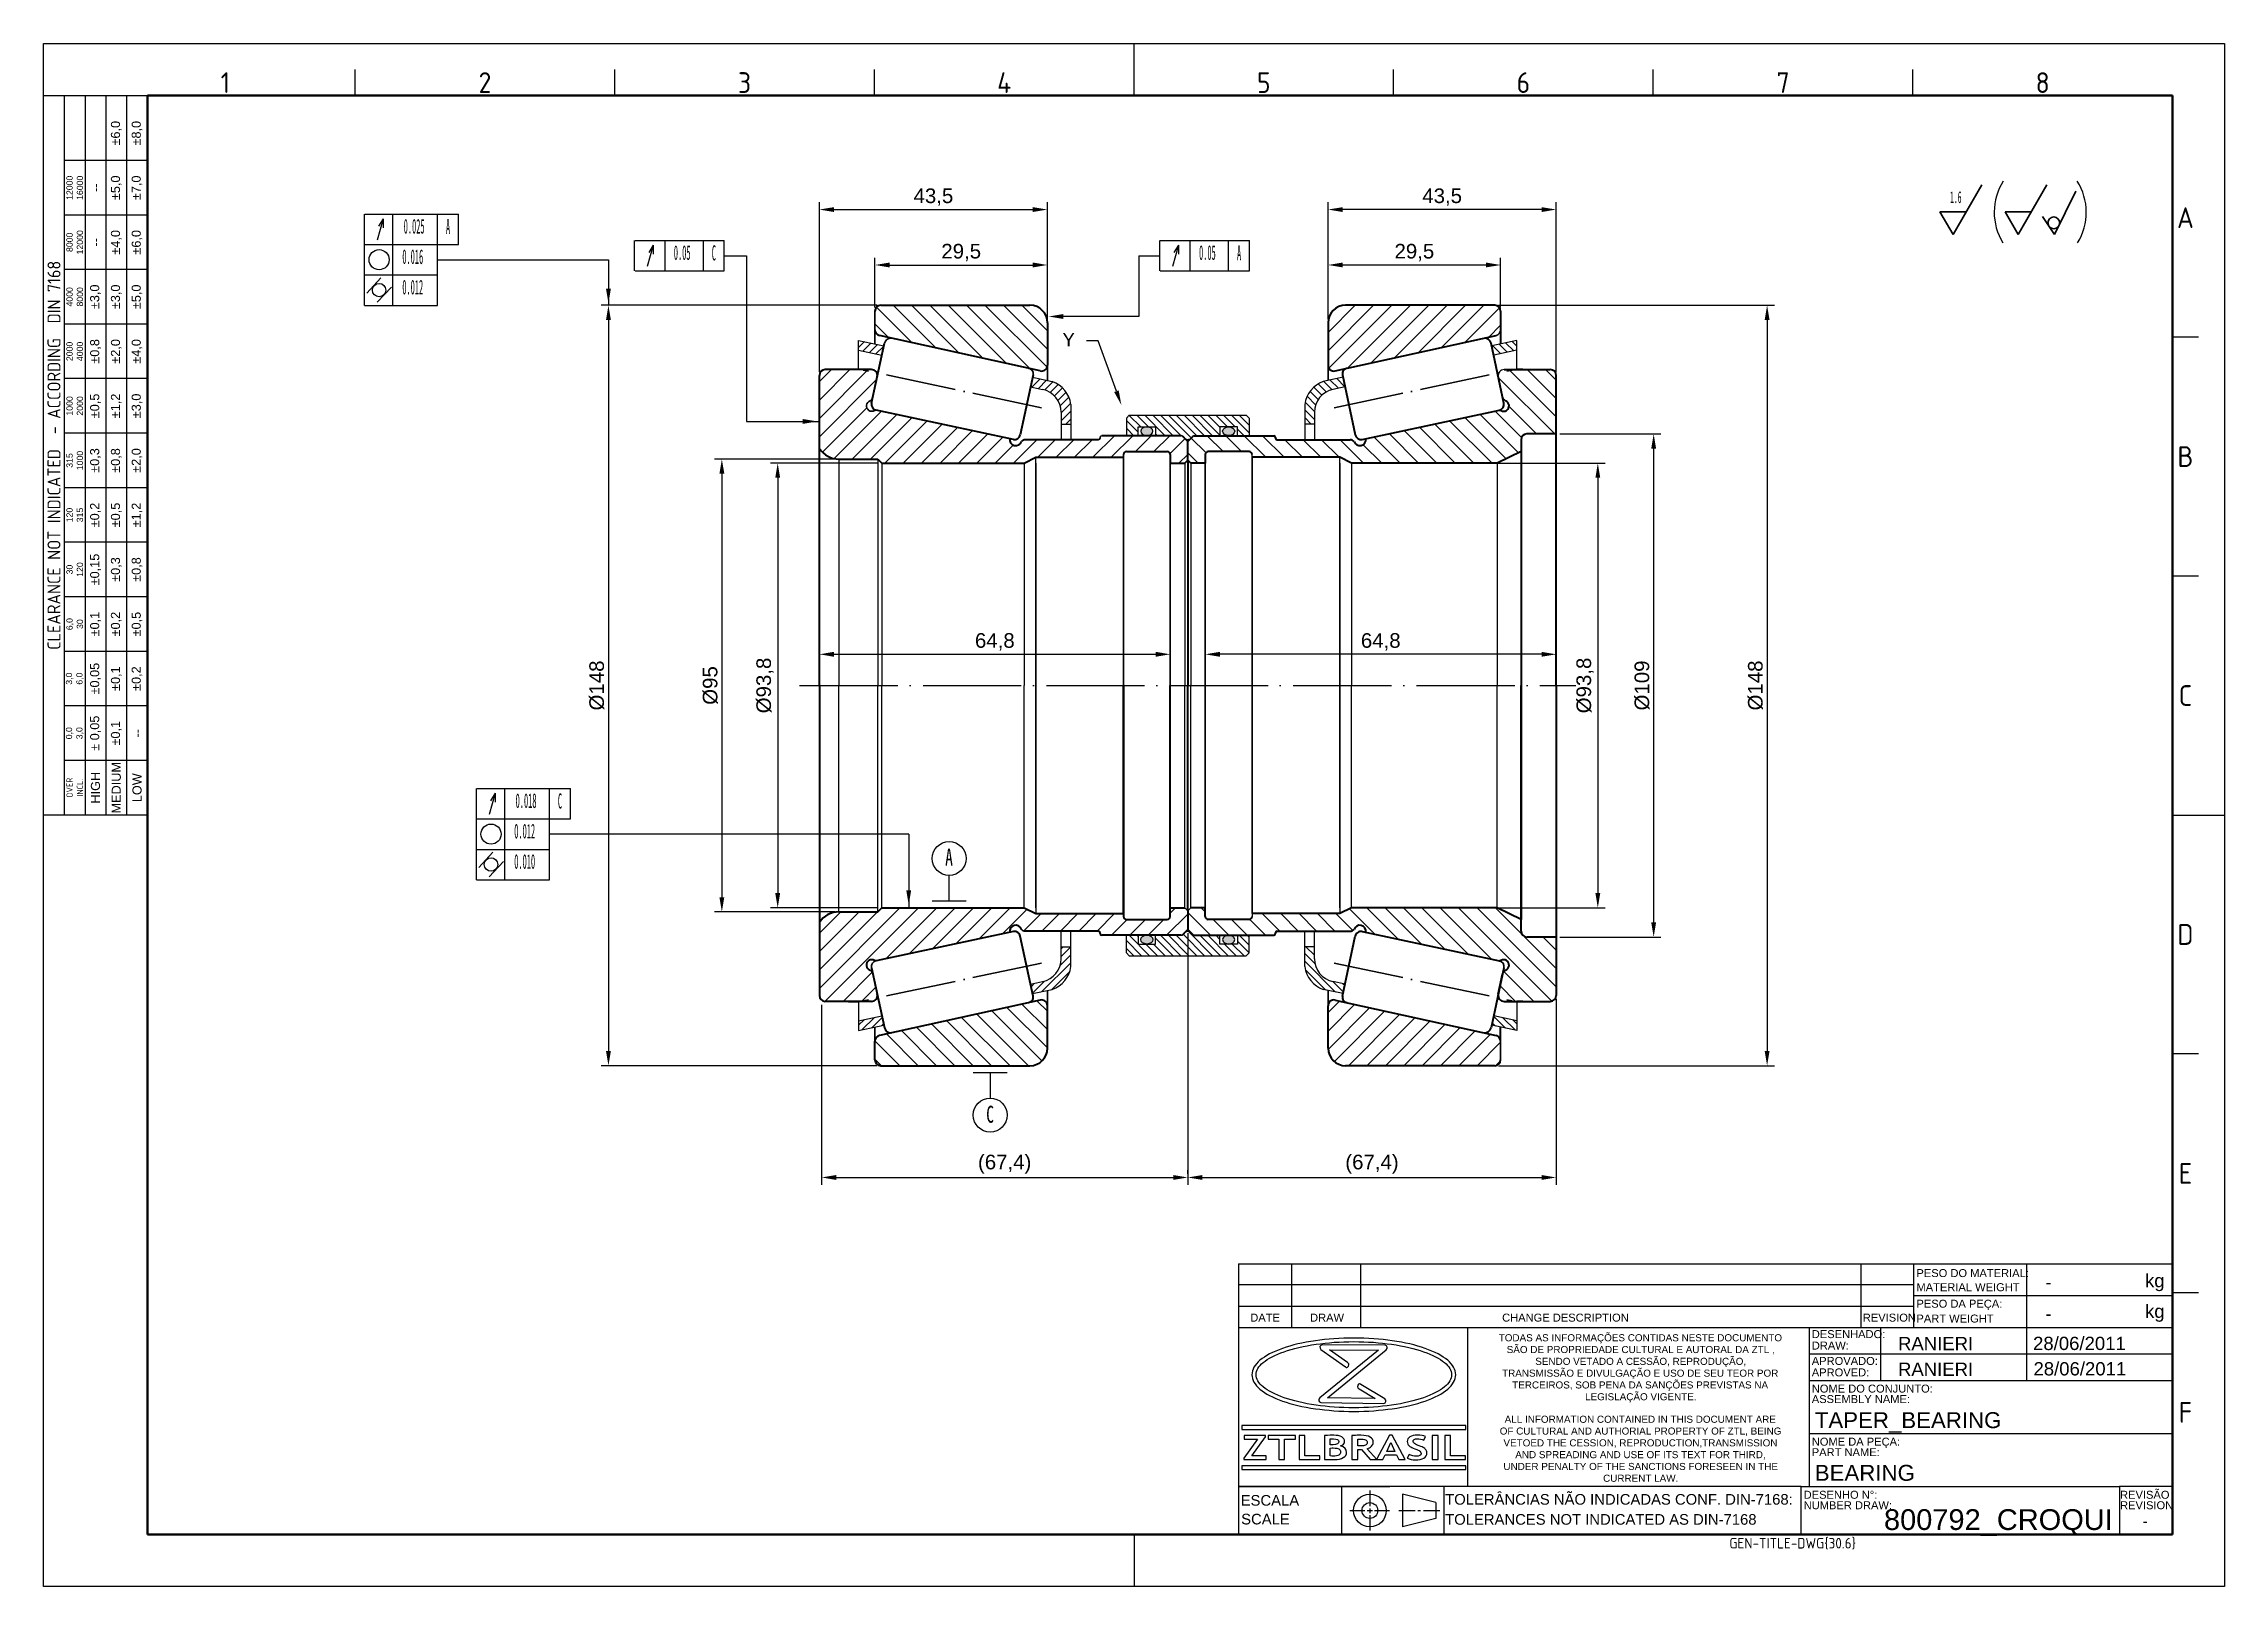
# Model space of a CAD drawing. Header units: millimetres. Extents: x 2659 to 3032, y 1080 to 1344.
import ezdxf
from ezdxf import colors
from ezdxf.entities.mleader import LeaderData, LeaderLine
from ezdxf.enums import TextEntityAlignment as Align
from ezdxf.math import Vec2, Vec3

# ---------------------------------------------------------------- set-up
doc = ezdxf.new("R2010")
doc.units = ezdxf.units.MM
doc.linetypes.add('ACAD_ISO04W100', pattern=[30, 24, -3, 0, -3])
for name, color, linetype, lineweight in [('AM_0', 7, 'Continuous', 50), ('AM_8', 1, 'Continuous', 25), ('AM_BOR', 7, 'Continuous', 50), ('CAXA4', 3, 'Continuous', 25)]:
    doc.layers.add(name, color=color, linetype=linetype, lineweight=lineweight)
doc.layers.add('Camada 1', color=7, linetype='Continuous')
doc.styles.add('ACISOTS', font='isocp.shx', dxfattribs={"height": 1})
doc.styles.get("Standard").update_dxf_attribs({"font": 'arial.ttf'})
doc.styles.add('UserTxtStyle1', font='', dxfattribs={"width": 0.4})
doc.styles.add('UserTxtStyle3', font='', dxfattribs={"width": 0.4})
doc.styles.add('标准', font='', dxfattribs={"width": 0.667})
doc.styles.get('UserTxtStyle1').set_extended_font_data('FangSong_GB2312')
doc.styles.get('UserTxtStyle3').set_extended_font_data('FangSong_GB2312')
doc.styles.get('标准').set_extended_font_data('FangSong_GB2312')
doc.dimstyles.new('ISO-25', dxfattribs={"dimtxt": 2.5, "dimasz": 2.5, "dimexe": 1.25, "dimexo": 0.625, "dimtad": 1, "dimtxsty": 'Standard', "dimcen": 2.5, "dimadec": 0, "dimazin": 0, "dimtfac": 1, "dimtmove": 0, "dimatfit": 3, "dimfxl": 1, "dimarcsym": 0})
pattern_1 = [(45, (16.1472, 3.7527), (-1.5715448, 1.5715448), [])]
pattern_2 = [(135, (16.1472, 3.7527), (-1.5715448, -1.5715448), [])]
pattern_3 = [(135, (16.1472, 3.7527), (-0.6735192, -0.6735192), [])]

msp = doc.modelspace()

# ---------------------------------------------------------------- texts
at = {"color": 0, "char_height": 1.21, "attachment_point": 1}
for s, insert in [('\\pi-0.030453;TODAS AS INFORMAÇÕES CONTIDAS NESTE DOCUMENTO \\P\\pi1.3368;SÃO DE PROPRIEDADE CULTURAL E AUTORAL DA ZTL , \\P\\pi6.2214;SENDO VETADO A CESSÃO, REPRODUÇÃO, \\P\\pi0.5502;TRANSMISSÃO E DIVULGAÇÃO E USO DE SEU TEOR POR \\P\\pi2.2748;TERCEIROS, SOB PENA DA SANÇÕES PREVISTAS NA \\P\\pi14.743;LEGISLAÇÃO VIGENTE.', (2907.441, 1123.033)), ('\\pi0.99054;ALL INFORMATION CONTAINED IN THIS DOCUMENT ARE \\P\\pi0.14494;OF CULTURAL AND AUTHORIAL PROPERTY OF ZTL, BEING  \\P\\pi0.78254;VETOED THE CESSION, REPRODUCTION,TRANSMISSION \\P\\pi2.8043;AND SPREADING AND USE OF ITS TEXT FOR THIRD, \\P\\pi0.77387;UNDER PENALTY OF THE SANCTIONS FORESEEN IN THE \\P\\pi17.825;CURRENT LAW.', (2907.441, 1109.1))]:
    msp.add_mtext_dynamic_manual_height_columns(s, width=48.28462, gutter_width=12.5, heights=[0], dxfattribs=dict(at, insert=insert))
at = {"layer": 'AM_8', "color": 0}
for s, height, p in [('PESO DO MATERIAL:', 1.36125, (2978.849, 1132.8)), ('MATERIAL WEIGHT', 1.36125, (2978.849, 1130.389)), ('kg', 2.2687, (3017.945, 1131.06)), ('DATE', 1.3613, (2864.925, 1125.187)), ('DRAW', 1.3613, (2875.151, 1125.187)), ('CHANGE DESCRIPTION', 1.36125, (2907.996, 1125.187)), ('REVISION', 1.3613, (2969.676, 1125.187)), ('PESO DA PEÇA:', 1.36125, (2978.849, 1127.568)), ('PART WEIGHT', 1.36125, (2978.849, 1125.028)), ('kg', 2.2687, (3017.945, 1125.825)), ('DESENHADO:', 1.3613, (2960.952, 1122.366)), ('APROVADO:', 1.3613, (2960.952, 1117.782)), ('DRAW:', 1.3613, (2960.952, 1120.408)), ('APROVED:', 1.3613, (2960.952, 1115.824)), ('ASSEMBLY NAME:', 1.36125, (2960.952, 1111.261)), ('NOME DO CONJUNTO:', 1.36125, (2960.952, 1113.054)), ('NOME DA PEÇA:', 1.36125, (2960.952, 1103.979)), ('PART NAME:', 1.3613, (2960.952, 1102.186)), ('REVISÃO', 1.3613, (3013.673, 1094.904)), ('ESCALA', 1.815, (2863.284, 1093.723)), ('TOLERÂNCIAS NÃO INDICADAS CONF. DIN-7168:', 1.815, (2898.252, 1093.892)), ('DESENHO N%%d:', 1.36125, (2959.566, 1094.904)), ('NUMBER DRAW:', 1.36125, (2959.566, 1093.111)), ('REVISION', 1.3613, (3013.673, 1093.111)), ('SCALE', 1.815, (2863.369, 1090.516)), ('TOLERANCES NOT INDICATED AS DIN-7168', 1.815, (2898.252, 1090.466))]:
    msp.add_text(s, height=height, dxfattribs=at).set_placement(p)
for p in [(3000.91, 1131.937), (3000.91, 1126.538)]:
    msp.add_attdef('-', text='', height=2.269, dxfattribs=at).set_placement(p, align=Align.MIDDLE_LEFT)
for tag, p, height in [('RANIERI', (2975.698, 1120.301), 2.269), ('28/06/2011', (2998.794, 1120.328), 2.269), ('RANIERI', (2975.696, 1115.91), 2.269), ('28/06/2011', (2998.867, 1115.986), 2.269), ('TAPER_BEARING', (2961.465, 1106.979), 2.723), ('BEARING', (2961.465, 1097.972), 2.723), ('800792_CROQUI', (2973.299, 1089.565), 3.549)]:
    msp.add_attdef(tag, p, '', height=height, dxfattribs=at)
msp.add_attdef('-', text='', height=1.775, dxfattribs=at).set_placement((3017.969, 1091.065), align=Align.MIDDLE_CENTER)
at = {"layer": 'AM_8', "color": 0, "style": 'ACISOTS'}
msp.add_attdef('GEN-TITLE-DWG{30.6}', (2946.861, 1086.398), '', height=1.815, dxfattribs=at)
at = {"layer": 'CAXA4', "color": 0, "linetype": 'Continuous', "attachment_point": 1, "style": 'UserTxtStyle1'}
for s, insert, char_height in [('0.025', (2720.148, 1313.684), 2.5), ('A', (2727.372, 1313.684), 2.6), ('0.05', (2766.347, 1309.181), 2.5), ('C', (2772.836, 1309.181), 2.6), ('0.05', (2856.166, 1309.181), 2.5), ('A', (2862.655, 1309.181), 2.6), ('0.016', (2719.911, 1308.484), 2.5), ('0.012', (2719.911, 1303.284), 2.5), ('0.018', (2739.29, 1215.492), 2.5), ('C', (2746.514, 1215.492), 2.6), ('0.012', (2739.054, 1210.292), 2.5), ('0.010', (2739.054, 1205.092), 2.5)]:
    msp.add_mtext(s, dxfattribs=dict(at, insert=insert, char_height=char_height))
at = {"layer": 'CAXA4', "color": 0, "linetype": 'Continuous', "lineweight": 25, "char_height": 2.9, "attachment_point": 1, "style": '标准'}
for s, insert in [('\\fFangSong_GB2312|b0|i0|p34;A', (2812.748, 1206.04)), ('C', (2819.768, 1162.089))]:
    msp.add_mtext(s, dxfattribs=dict(at, insert=insert))

# ---------------------------------------------------------------- blocks, each defined once
blk = doc.blocks.new('A3 ZTL')
for p, q in [((19.57, 280.82), (19.57, 9.78)), ((401.17, 280.82), (19.57, 280.82)), ((401.17, 9.78), (401.17, 280.82)), ((19.57, 9.78), (401.17, 9.78))]:
    blk.add_line(p, q)
at = {"layer": 'AM_BOR', "color": 135, "lineweight": 25}
for p, q in [((0, 0), (0, 290.61)), ((0, 290.61), (410.96, 290.61)), ((205.48, 280.82), (205.48, 290.61)), ((410.96, 290.61), (410.96, 0)), ((58.71, 280.82), (58.71, 285.71)), ((107.63, 280.82), (107.63, 285.71)), ((156.56, 280.82), (156.56, 285.71)), ((254.4, 280.82), (254.4, 285.71)), ((303.33, 280.82), (303.33, 285.71)), ((352.25, 280.82), (352.25, 285.71)), ((3.91, 145.3), (3.91, 280.82)), ((7.83, 280.82), (7.83, 145.3)), ((11.74, 280.82), (11.74, 145.3)), ((15.66, 145.3), (15.66, 280.82)), ((19.57, 268.59), (3.91, 268.59)), ((19.57, 258.32), (3.91, 258.32)), ((19.57, 248.04), (3.91, 248.04)), ((19.57, 237.77), (3.91, 237.77)), ((406.07, 235.32), (401.17, 235.32)), ((19.57, 227.5), (3.91, 227.5)), ((19.57, 217.22), (3.91, 217.22)), ((19.57, 206.95), (3.91, 206.95)), ((19.57, 196.67), (3.91, 196.67)), ((406.07, 190.31), (401.17, 190.31)), ((19.57, 186.4), (3.91, 186.4)), ((19.57, 176.13), (3.91, 176.13)), ((19.57, 165.85), (3.91, 165.85)), ((19.57, 155.58), (3.91, 155.58)), ((401.17, 145.3), (410.96, 145.3)), ((406.07, 100.29), (401.17, 100.29)), ((406.07, 55.28), (401.17, 55.28)), ((205.48, 9.78), (205.48, 0)), ((410.96, 0), (0, 0))]:
    blk.add_line(p, q, dxfattribs=at)
blk.add_lwpolyline([(19.57, 145.3), (0, 145.3), (0, 280.82), (19.57, 280.82)], close=True, dxfattribs=at)
at = {"layer": 'AM_BOR', "color": 135, "lineweight": 25, "style": 'ACISOTS'}
for s, p in [('1', (34.25, 283.27)), ('2', (83.17, 283.27)), ('3', (132.09, 283.27)), ('4', (181.02, 283.27)), ('5', (229.94, 283.27)), ('6', (278.86, 283.27)), ('7', (327.79, 283.27)), ('8', (376.71, 283.27)), ('A', (403.62, 257.83)), ('B', (403.62, 212.82)), ('C', (403.62, 167.81)), ('D', (403.62, 122.8)), ('E', (403.62, 77.79)), ('F', (403.62, 32.78))]:
    blk.add_text(s, height=3.91, dxfattribs=at).set_placement(p, align=Align.MIDDLE)
at = {"layer": 'AM_BOR', "color": 135, "lineweight": 25, "attachment_point": 5, "rotation": 90}
for s, insert, char_height, width in [('±6,0', (13.7, 273.73), 1.712, 10.274), ('±8,0', (17.61, 273.73), 1.712, 10.274), ('12000\\P16000', (5.87, 263.45), 1.174, 10.274), ('--', (9.78, 263.45), 1.712, 10.274), ('±5,0', (13.7, 263.45), 1.712, 10.274), ('±7,0', (17.61, 263.45), 1.712, 10.274), ('8000\\P12000', (5.87, 253.18), 1.174, 10.274), ('±4,0', (13.7, 253.18), 1.712, 10.274), ('±6,0', (17.61, 253.18), 1.712, 10.274), ('--', (9.78, 253.18), 1.712, 10.274), ('{\\Fisocp.shx|c0;CLEARANCE NOT INDICATED  - ACCORDING  DIN 7168}', (1.96, 213.06), 2.4462, 135.5186), ('4000\\P8000', (5.87, 242.91), 1.174, 10.274), ('±3,0', (9.78, 242.91), 1.712, 10.274), ('±3,0', (13.7, 242.91), 1.712, 10.274), ('±5,0', (17.61, 242.91), 1.712, 10.274), ('2000\\P4000', (5.87, 232.63), 1.174, 10.274), ('±0,8', (9.78, 232.63), 1.712, 10.274), ('±2,0', (13.7, 232.63), 1.712, 10.274), ('±4,0', (17.61, 232.63), 1.712, 10.274), ('1000\\P2000', (5.87, 222.36), 1.174, 10.274), ('±0,5', (9.78, 222.36), 1.712, 10.274), ('±1,2', (13.7, 222.36), 1.712, 10.274), ('±3,0', (17.61, 222.36), 1.712, 10.274), ('315\\P1000', (5.87, 212.08), 1.174, 10.274), ('±0,3', (9.78, 212.08), 1.712, 10.274), ('±0,8', (13.7, 212.08), 1.712, 10.274), ('±2,0', (17.61, 212.08), 1.712, 10.274), ('120\\P315', (5.87, 201.81), 1.174, 10.274), ('±0,2', (9.78, 201.81), 1.712, 10.274), ('±0,5', (13.7, 201.81), 1.712, 10.274), ('±1,2', (17.61, 201.81), 1.712, 10.274), ('±0,15', (9.78, 191.54), 1.712, 10.274), ('±0,3', (13.7, 191.54), 1.712, 10.274), ('±0,8', (17.61, 191.54), 1.712, 10.274), ('30\\P120', (5.87, 191.54), 1.174, 10.274), ('6,0\\P30', (5.87, 181.26), 1.174, 10.274), ('±0,1', (9.78, 181.26), 1.712, 10.274), ('±0,2', (13.7, 181.26), 1.712, 10.274), ('±0,5', (17.61, 181.26), 1.712, 10.274), ('±0,05', (9.78, 170.99), 1.712, 10.274), ('±0,1', (13.7, 170.99), 1.712, 10.274), ('±0,2', (17.61, 170.99), 1.712, 10.274), ('3,0\\P6,0', (5.87, 170.99), 1.174, 10.274), ('0,0\\P3,0', (5.87, 160.71), 1.174, 10.274), ('± 0,05', (9.78, 160.71), 1.712, 10.274), ('\\pt4.69206;±0,1', (13.7, 160.71), 1.7123, 10.274), ('--', (17.61, 160.71), 1.712, 10.274), ('{\\Fisocp.shx|c0;OVER\\PINCL.}', (5.87, 150.44), 1.1742, 10.274), ('HIGH', (9.78, 150.44), 1.712, 10.274), ('MEDIUM', (13.7, 150.44), 1.712, 10.274), ('LOW', (17.61, 150.44), 1.712, 10.274)]:
    blk.add_mtext(s, dxfattribs=dict(at, insert=insert, char_height=char_height, width=width))
blk = doc.blocks.new('CAXBLOCK36', base_point=(128.71, 82.65))
at = {"layer": 'CAXA4', "color": 0, "linetype": 'Continuous', "lineweight": 35}
for p, q in [((128.71, 82.65), (135.06, 93.65)), ((128.71, 82.65), (125.83, 87.65)), ((125.83, 87.65), (131.6, 87.65))]:
    blk.add_line(p, q, dxfattribs=at)
at = {"layer": 'CAXA4', "color": 0, "linetype": 'Continuous', "lineweight": 25, "insert": (128.05, 92.23), "char_height": 2.6, "attachment_point": 1, "style": 'UserTxtStyle3'}
blk.add_mtext('\\fFangSong_GB2312|b0|i0|p34;1.6', dxfattribs=at)
blk = doc.blocks.new('CAXBLOCK51', base_point=(-60.7, -18.44))
at = {"layer": 'CAXA4', "color": 0, "linetype": 'Continuous', "lineweight": 35}
for q in [(-70.29, -13.74), (-64.73, -21.15)]:
    blk.add_line((-60.7, -18.44), q, dxfattribs=at)
blk.add_circle((-63.3, -18.62), 1.3, dxfattribs=at)
blk = doc.blocks.new('*D11')
at = {"color": 0, "lineweight": -2}
for p, q in [((2793.95, 1272.63), (2773.31, 1272.63)), ((2774.56, 1270.13), (2774.56, 1197.73)), ((2793.95, 1195.23), (2773.31, 1195.23))]:
    blk.add_line(p, q, dxfattribs=at)
at = {"color": 0}
for points in [[(2774.14, 1270.13), (2774.98, 1270.13), (2774.56, 1272.63)], [(2774.14, 1197.73), (2774.98, 1197.73), (2774.56, 1195.23)]]:
    blk.add_solid(points, dxfattribs=at)
at = {"layer": 'Defpoints', "color": 0}
for p in [(2794.58, 1272.63), (2774.56, 1195.23), (2794.58, 1195.23)]:
    blk.add_point(p, dxfattribs=at)
at = {"color": 0, "insert": (2772.59, 1233.93), "char_height": 2.5, "attachment_point": 5, "rotation": 90}
blk.add_mtext('%%C95', dxfattribs=at)
blk = doc.blocks.new('*D12')
at = {"color": 0, "lineweight": -2}
for p, q in [((2801.31, 1271.93), (2782.86, 1271.93)), ((2784.11, 1269.43), (2784.11, 1198.43)), ((2801.31, 1195.93), (2782.86, 1195.93))]:
    blk.add_line(p, q, dxfattribs=at)
at = {"color": 0}
for points in [[(2783.69, 1269.43), (2784.53, 1269.43), (2784.11, 1271.93)], [(2783.69, 1198.43), (2784.53, 1198.43), (2784.11, 1195.93)]]:
    blk.add_solid(points, dxfattribs=at)
at = {"layer": 'Defpoints', "color": 0}
for p in [(2801.94, 1271.93), (2784.11, 1195.93), (2801.94, 1195.93)]:
    blk.add_point(p, dxfattribs=at)
at = {"color": 0, "insert": (2781.94, 1233.93), "char_height": 2.5, "attachment_point": 5, "rotation": 90}
blk.add_mtext('%%C93,8', dxfattribs=at)
blk = doc.blocks.new('*D14')
at = {"color": 0, "lineweight": -2}
for p, q in [((2801.11, 1298.93), (2753.91, 1298.93)), ((2755.16, 1296.43), (2755.16, 1171.43)), ((2801.11, 1168.93), (2753.91, 1168.93))]:
    blk.add_line(p, q, dxfattribs=at)
at = {"color": 0}
for points in [[(2754.75, 1296.43), (2755.58, 1296.43), (2755.16, 1298.93)], [(2754.75, 1171.43), (2755.58, 1171.43), (2755.16, 1168.93)]]:
    blk.add_solid(points, dxfattribs=at)
at = {"layer": 'Defpoints', "color": 0}
for p in [(2801.74, 1298.93), (2755.16, 1168.93), (2801.74, 1168.93)]:
    blk.add_point(p, dxfattribs=at)
at = {"color": 0, "insert": (2753.19, 1233.93), "char_height": 2.5, "attachment_point": 5, "rotation": 90}
blk.add_mtext('%%C148', dxfattribs=at)
blk = doc.blocks.new('*D15')
at = {"color": 0, "lineweight": -2}
for p, q in [((2791.24, 1287.56), (2791.24, 1316.54)), ((2830.24, 1296.56), (2830.24, 1316.54)), ((2793.74, 1315.29), (2827.74, 1315.29))]:
    blk.add_line(p, q, dxfattribs=at)
at = {"color": 0}
for points in [[(2793.74, 1315.7), (2793.74, 1314.87), (2791.24, 1315.29)], [(2827.74, 1315.7), (2827.74, 1314.87), (2830.24, 1315.29)]]:
    blk.add_solid(points, dxfattribs=at)
at = {"layer": 'Defpoints', "color": 0}
for p in [(2830.24, 1315.29), (2830.24, 1295.93), (2791.24, 1286.93)]:
    blk.add_point(p, dxfattribs=at)
at = {"color": 0, "insert": (2810.74, 1317.41), "char_height": 2.5, "attachment_point": 5}
blk.add_mtext('43,5', dxfattribs=at)
blk = doc.blocks.new('*D16')
at = {"color": 0, "lineweight": -2}
for p, q in [((2800.74, 1298.56), (2800.74, 1307.06)), ((2803.24, 1305.81), (2827.74, 1305.81)), ((2830.24, 1297.18), (2830.24, 1307.06))]:
    blk.add_line(p, q, dxfattribs=at)
at = {"color": 0}
for points in [[(2803.24, 1306.23), (2803.24, 1305.4), (2800.74, 1305.81)], [(2827.74, 1306.23), (2827.74, 1305.4), (2830.24, 1305.81)]]:
    blk.add_solid(points, dxfattribs=at)
at = {"layer": 'Defpoints', "color": 0}
for p in [(2830.24, 1305.81), (2800.74, 1297.93), (2830.24, 1296.56)]:
    blk.add_point(p, dxfattribs=at)
at = {"color": 0, "insert": (2815.49, 1307.94), "char_height": 2.5, "attachment_point": 5}
blk.add_mtext('29,5', dxfattribs=at)
blk = doc.blocks.new('*D17')
at = {"color": 0, "lineweight": -2}
for p, q in [((2878.24, 1296.56), (2878.24, 1307.06)), ((2905.24, 1305.81), (2880.74, 1305.81)), ((2907.74, 1298.56), (2907.74, 1307.06))]:
    blk.add_line(p, q, dxfattribs=at)
at = {"color": 0}
for points in [[(2880.74, 1306.23), (2880.74, 1305.4), (2878.24, 1305.81)], [(2905.24, 1306.23), (2905.24, 1305.4), (2907.74, 1305.81)]]:
    blk.add_solid(points, dxfattribs=at)
at = {"layer": 'Defpoints', "color": 0}
for p in [(2878.24, 1305.81), (2907.74, 1297.93), (2878.24, 1295.93)]:
    blk.add_point(p, dxfattribs=at)
at = {"color": 0, "insert": (2892.99, 1307.94), "char_height": 2.5, "attachment_point": 5}
blk.add_mtext('29,5', dxfattribs=at)
blk = doc.blocks.new('*D18')
at = {"color": 0, "lineweight": -2}
for p, q in [((2878.24, 1297.18), (2878.24, 1316.54)), ((2917.24, 1287.56), (2917.24, 1316.54)), ((2914.74, 1315.29), (2880.74, 1315.29))]:
    blk.add_line(p, q, dxfattribs=at)
at = {"color": 0}
for points in [[(2880.74, 1315.7), (2880.74, 1314.87), (2878.24, 1315.29)], [(2914.74, 1315.7), (2914.74, 1314.87), (2917.24, 1315.29)]]:
    blk.add_solid(points, dxfattribs=at)
at = {"layer": 'Defpoints', "color": 0}
for p in [(2878.24, 1315.29), (2878.24, 1296.56), (2917.24, 1286.93)]:
    blk.add_point(p, dxfattribs=at)
at = {"color": 0, "insert": (2897.74, 1317.41), "char_height": 2.5, "attachment_point": 5}
blk.add_mtext('43,5', dxfattribs=at)
blk = doc.blocks.new('*D19')
at = {"color": 0, "lineweight": -2}
for p, q in [((2907.16, 1271.93), (2925.61, 1271.93)), ((2924.36, 1269.43), (2924.36, 1198.43)), ((2907.16, 1195.93), (2925.61, 1195.93))]:
    blk.add_line(p, q, dxfattribs=at)
at = {"color": 0}
for points in [[(2923.95, 1269.43), (2924.78, 1269.43), (2924.36, 1271.93)], [(2923.95, 1198.43), (2924.78, 1198.43), (2924.36, 1195.93)]]:
    blk.add_solid(points, dxfattribs=at)
at = {"layer": 'Defpoints', "color": 0}
for p in [(2906.54, 1271.93), (2906.54, 1195.93), (2924.36, 1195.93)]:
    blk.add_point(p, dxfattribs=at)
at = {"color": 0, "insert": (2922.19, 1233.93), "char_height": 2.5, "attachment_point": 5, "rotation": 90}
blk.add_mtext('%%C93,8', dxfattribs=at)
blk = doc.blocks.new('*D21')
at = {"color": 0, "lineweight": -2}
for p, q in [((2907.36, 1298.93), (2954.56, 1298.93)), ((2953.31, 1296.43), (2953.31, 1171.43)), ((2907.36, 1168.93), (2954.56, 1168.93))]:
    blk.add_line(p, q, dxfattribs=at)
at = {"color": 0}
for points in [[(2952.9, 1296.43), (2953.73, 1296.43), (2953.31, 1298.93)], [(2952.9, 1171.43), (2953.73, 1171.43), (2953.31, 1168.93)]]:
    blk.add_solid(points, dxfattribs=at)
at = {"layer": 'Defpoints', "color": 0}
for p in [(2906.74, 1298.93), (2906.74, 1168.93), (2953.31, 1168.93)]:
    blk.add_point(p, dxfattribs=at)
at = {"color": 0, "insert": (2951.34, 1233.93), "char_height": 2.5, "attachment_point": 5, "rotation": 90}
blk.add_mtext('%%C148', dxfattribs=at)
blk = doc.blocks.new('*D22')
at = {"color": 0, "lineweight": -2}
for p, q in [((2917.86, 1276.93), (2935.16, 1276.93)), ((2933.91, 1274.43), (2933.91, 1193.43)), ((2917.86, 1190.93), (2935.16, 1190.93))]:
    blk.add_line(p, q, dxfattribs=at)
at = {"color": 0}
for points in [[(2933.5, 1274.43), (2934.33, 1274.43), (2933.91, 1276.93)], [(2933.5, 1193.43), (2934.33, 1193.43), (2933.91, 1190.93)]]:
    blk.add_solid(points, dxfattribs=at)
at = {"layer": 'Defpoints', "color": 0}
for p in [(2917.24, 1276.93), (2917.24, 1190.93), (2933.91, 1190.93)]:
    blk.add_point(p, dxfattribs=at)
at = {"color": 0, "insert": (2931.94, 1233.93), "char_height": 2.5, "attachment_point": 5, "rotation": 90}
blk.add_mtext('%%C109', dxfattribs=at)
blk = doc.blocks.new('*D38')
at = {"color": 0, "lineweight": -2}
for p, q in [((2791.24, 1273.81), (2791.24, 1238.01)), ((2851.24, 1271.31), (2851.24, 1238.01)), ((2793.74, 1239.26), (2848.74, 1239.26))]:
    blk.add_line(p, q, dxfattribs=at)
at = {"color": 0}
for points in [[(2793.74, 1239.68), (2793.74, 1238.84), (2791.24, 1239.26)], [(2848.74, 1239.68), (2848.74, 1238.84), (2851.24, 1239.26)]]:
    blk.add_solid(points, dxfattribs=at)
at = {"layer": 'Defpoints', "color": 0}
for p in [(2791.24, 1274.43), (2851.24, 1271.93), (2851.24, 1239.26)]:
    blk.add_point(p, dxfattribs=at)
at = {"color": 0, "insert": (2821.24, 1241.39), "char_height": 2.5, "attachment_point": 5}
blk.add_mtext('64,8', dxfattribs=at)
blk = doc.blocks.new('*D39')
at = {"color": 0, "lineweight": -2}
for p, q in [((2854.24, 1191.61), (2854.24, 1148.58)), ((2791.61, 1179.31), (2791.61, 1148.58)), ((2794.11, 1149.83), (2851.74, 1149.83))]:
    blk.add_line(p, q, dxfattribs=at)
at = {"color": 0}
for points in [[(2794.11, 1150.24), (2794.11, 1149.41), (2791.61, 1149.83)], [(2851.74, 1150.24), (2851.74, 1149.41), (2854.24, 1149.83)]]:
    blk.add_solid(points, dxfattribs=at)
at = {"layer": 'Defpoints', "color": 0}
for p in [(2854.24, 1192.23), (2791.61, 1179.93), (2854.24, 1149.83)]:
    blk.add_point(p, dxfattribs=at)
at = {"color": 0, "insert": (2822.92, 1152.09), "char_height": 2.5, "attachment_point": 5}
blk.add_mtext('(67,4)', dxfattribs=at)
blk = doc.blocks.new('*D40')
at = {"color": 0, "lineweight": -2}
for p, q in [((2917.24, 1180.31), (2917.24, 1148.58)), ((2854.24, 1150.45), (2854.24, 1151.08)), ((2856.74, 1149.83), (2914.74, 1149.83))]:
    blk.add_line(p, q, dxfattribs=at)
at = {"color": 0}
for points in [[(2856.74, 1150.24), (2856.74, 1149.41), (2854.24, 1149.83)], [(2914.74, 1150.24), (2914.74, 1149.41), (2917.24, 1149.83)]]:
    blk.add_solid(points, dxfattribs=at)
at = {"layer": 'Defpoints', "color": 0}
for p in [(2917.24, 1180.93), (2854.24, 1149.83), (2917.24, 1149.83)]:
    blk.add_point(p, dxfattribs=at)
at = {"color": 0, "insert": (2885.74, 1152.09), "char_height": 2.5, "attachment_point": 5}
blk.add_mtext('(67,4)', dxfattribs=at)
blk = doc.blocks.new('*D44')
at = {"color": 0, "lineweight": -2}
for p, q in [((2857.24, 1234.56), (2857.24, 1240.51)), ((2914.74, 1239.26), (2859.74, 1239.26)), ((2917.24, 1234.56), (2917.24, 1240.51))]:
    blk.add_line(p, q, dxfattribs=at)
at = {"color": 0}
for points in [[(2859.74, 1239.68), (2859.74, 1238.84), (2857.24, 1239.26)], [(2914.74, 1239.68), (2914.74, 1238.84), (2917.24, 1239.26)]]:
    blk.add_solid(points, dxfattribs=at)
at = {"layer": 'Defpoints', "color": 0}
for p in [(2857.24, 1239.26), (2857.24, 1233.93), (2917.24, 1233.93)]:
    blk.add_point(p, dxfattribs=at)
at = {"color": 0, "insert": (2887.24, 1241.39), "char_height": 2.5, "attachment_point": 5}
blk.add_mtext('64,8', dxfattribs=at)

# ---------------------------------------------------------------- dimensions: what is measured, and where the dimension line sits
for base, p1, p2, text, picture, middle in [((2830.237, 1315.287), (2791.237, 1286.932), (2830.237, 1295.932), '43,5', '*D15', (2810.737, 1317.415)), ((2878.237, 1315.287), (2917.237, 1286.932), (2878.237, 1296.557), '43,5', '*D18', (2897.737, 1317.415)), ((2851.237, 1239.259), (2791.237, 1274.434), (2851.237, 1271.932), '64,8', '*D38', (2821.237, 1241.386)), ((2857.237, 1239.259), (2917.237, 1233.932), (2857.237, 1233.932), '64,8', '*D44', (2887.237, 1241.386)), ((2854.237, 1149.826), (2791.612, 1179.932), (2854.237, 1192.232), '(67,4)', '*D39', (2822.924, 1152.09)), ((2917.237, 1149.826), (2854.237, 1149.826), (2917.237, 1180.932), '(67,4)', '*D40', (2885.737, 1152.09))]:
    dim = msp.add_linear_dim(base=base, p1=p1, p2=p2, text=text, dimstyle='ISO-25')
    dim.commit()
    dim.dimension.update_dxf_attribs({"geometry": picture, "text_midpoint": middle})
for base, p1, p2, picture, middle in [((2830.237, 1305.815), (2800.737, 1297.932), (2830.237, 1296.557), '*D16', (2815.487, 1307.942)), ((2878.237, 1305.815), (2907.737, 1297.932), (2878.237, 1295.932), '*D17', (2892.987, 1307.942))]:
    dim = msp.add_linear_dim(base=base, p1=p1, p2=p2, dimstyle='ISO-25')
    dim.commit()
    dim.dimension.update_dxf_attribs({"geometry": picture, "text_midpoint": middle})
for base, p1, p2, text, picture, middle in [((2755.162, 1168.932), (2801.737, 1298.932), (2801.737, 1168.932), '%%C148', '*D14', (2753.191, 1233.932)), ((2953.312, 1168.932), (2906.737, 1298.932), (2906.737, 1168.932), '%%C148', '*D21', (2951.34, 1233.932)), ((2933.914, 1190.932), (2917.237, 1276.932), (2917.237, 1190.932), '%%C109', '*D22', (2931.943, 1233.932))]:
    dim = msp.add_linear_dim(base=base, p1=p1, p2=p2, angle=90, text=text, dimstyle='ISO-25')
    dim.commit()
    dim.dimension.update_dxf_attribs({"geometry": picture, "text_midpoint": middle})
for base, p1, p2, text, picture, middle in [((2774.56, 1195.232), (2794.579, 1272.632), (2794.579, 1195.232), '%%C95', '*D11', (2774.56, 1233.932)), ((2784.111, 1195.932), (2801.937, 1271.932), (2801.937, 1195.932), '%%C93,8', '*D12', (2784.111, 1233.932)), ((2924.363, 1195.932), (2906.537, 1271.932), (2906.537, 1195.932), '%%C93,8', '*D19', (2924.363, 1233.932))]:
    dim = msp.add_linear_dim(base=base, p1=p1, p2=p2, angle=90, text=text, dimstyle='ISO-25')
    dim.commit()
    dim.dimension.update_dxf_attribs({"geometry": picture, "text_midpoint": middle, "dimtype": 160})

# ---------------------------------------------------------------- hatches: boundary and pattern name
h = msp.add_hatch()
h.set_pattern_fill('ANSI31', color=256, scale=0.7, angle=90, style=0)
h.set_pattern_definition(pattern_2)
h.paths.add_polyline_path([(2829.022, 1287.7, 0.4792589), (2830.237, 1288.676), (2830.237, 1295.932, 0.4142136), (2827.237, 1298.932), (2801.737, 1298.932, 0.4142136), (2800.737, 1297.932), (2800.737, 1294.735, 0.3520284), (2801.522, 1293.759)])
h.paths.add_polyline_path([(2827.237, 1168.932, 0.4142136), (2830.237, 1171.932), (2830.237, 1179.187, 0.4792589), (2829.022, 1180.164), (2801.522, 1174.105, 0.3520284), (2800.737, 1173.128), (2800.737, 1169.932, 0.4142136), (2801.737, 1168.932)])
h = msp.add_hatch()
h.set_pattern_fill('ANSI31', color=256, scale=0.7, style=0)
h.set_pattern_definition(pattern_1)
h.paths.add_polyline_path([(2878.237, 1171.932, 0.4142136), (2881.237, 1168.932), (2906.737, 1168.932, 0.4142136), (2907.737, 1169.932), (2907.737, 1173.128, 0.3520284), (2906.952, 1174.105), (2879.452, 1180.164, 0.4792589), (2878.237, 1179.187)])
h.paths.add_polyline_path([(2881.237, 1298.932, 0.4142136), (2878.237, 1295.932), (2878.237, 1288.676, 0.4792589), (2879.452, 1287.7), (2906.952, 1293.759, 0.3520284), (2907.737, 1294.735), (2907.737, 1297.932, 0.4142136), (2906.737, 1298.932)])
h = msp.add_hatch()
h.set_pattern_fill('ANSI31', color=256, scale=0.3, style=0)
h.set_pattern_definition([(45, (16.1472, 3.7527), (-0.6735192, 0.6735192), [])])
h.paths.add_polyline_path([(2834.237, 1185.885), (2834.237, 1189.261), (2832.584, 1189.261), (2832.584, 1187.225, -0.3541186), (2829.416, 1183.313), (2827.343, 1182.872), (2827.687, 1181.254), (2831.069, 1181.973, 0.2780318)])
h.paths.add_polyline_path([(2797.944, 1176.623), (2797.944, 1174.932), (2802.255, 1175.848), (2801.911, 1177.466)])
h.paths.add_polyline_path([(2831.069, 1285.891), (2827.687, 1286.61), (2827.343, 1284.991), (2829.416, 1284.551, -0.3541186), (2832.584, 1280.638), (2832.584, 1278.603), (2834.237, 1278.603), (2834.237, 1281.978, 0.2780318)])
h.paths.add_polyline_path([(2797.944, 1292.932), (2797.944, 1291.24), (2801.911, 1290.397), (2802.255, 1292.016)])
h = msp.add_hatch()
h.set_pattern_fill('ANSI31', color=256, scale=0.3, angle=90, style=0)
h.set_pattern_definition(pattern_3)
h.paths.add_polyline_path([(2906.219, 1292.016), (2906.563, 1290.397), (2910.53, 1291.24), (2910.53, 1292.932)])
h.paths.add_polyline_path([(2879.058, 1284.551), (2881.131, 1284.991), (2880.787, 1286.61), (2877.405, 1285.891, 0.2780318), (2874.237, 1281.978), (2874.237, 1278.603), (2875.89, 1278.603), (2875.89, 1280.638, -0.3541186)])
h.paths.add_polyline_path([(2910.53, 1174.932), (2910.53, 1176.623), (2906.563, 1177.466), (2906.219, 1175.848)])
h.paths.add_polyline_path([(2877.405, 1181.973), (2880.787, 1181.254), (2881.131, 1182.872), (2879.058, 1183.313, -0.3541186), (2875.89, 1187.225), (2875.89, 1189.261), (2874.237, 1189.261), (2874.237, 1185.885, 0.2780318)])
h = msp.add_hatch()
h.set_pattern_fill('ANSI31', color=256, scale=0.7, style=0)
h.set_pattern_definition(pattern_1)
h.paths.add_polyline_path([(2801.016, 1280.98, 0.0857854), (2800.68, 1280.925, -1.0901875), (2799.914, 1282.616, 0.2141085), (2800.397, 1283.277), (2801.13, 1286.724, 0.4769755), (2800.152, 1287.932), (2792.237, 1287.932, 0.4142136), (2791.237, 1286.932), (2791.237, 1274.434, 0.2524248), (2794.579, 1272.632), (2801.237, 1272.632), (2801.937, 1271.932), (2826.237, 1271.932), (2828.237, 1272.932), (2843.237, 1272.932), (2843.237, 1273.432, -0.4142136), (2843.737, 1273.932), (2850.737, 1273.932, -0.4142136), (2851.237, 1273.432), (2851.237, 1271.932), (2853.737, 1271.932), (2854.237, 1272.432), (2854.237, 1275.632), (2853.252, 1276.617, 0.0618246), (2853.13, 1276.632), (2839.537, 1276.632, 0.4142136), (2839.237, 1276.332), (2839.237, 1276.232, -0.4142136), (2838.937, 1275.932), (2826.469, 1275.932, 0.1889879), (2825.789, 1275.665, -0.9615832), (2823.795, 1276.138)])
h = msp.add_hatch()
h.set_pattern_fill('ANSI31', color=256, scale=0.7, angle=90, style=0)
h.set_pattern_definition(pattern_2)
h.paths.add_polyline_path([(2911.237, 1275.932, -0.4142136), (2912.237, 1276.932), (2917.237, 1276.932), (2917.237, 1286.932, 0.4142136), (2916.237, 1287.932), (2908.322, 1287.932, 0.4769755), (2907.344, 1286.724), (2908.077, 1283.277, 0.2141085), (2908.56, 1282.616, -1.0901875), (2907.794, 1280.925, 0.0857854), (2907.458, 1280.98), (2884.679, 1276.138, -0.9615832), (2882.685, 1275.665, 0.1889879), (2882.005, 1275.932), (2869.537, 1275.932, -0.4142136), (2869.237, 1276.232), (2869.237, 1276.332, 0.4142136), (2868.937, 1276.632), (2855.344, 1276.632, 0.0618246), (2855.222, 1276.617), (2854.237, 1275.632), (2854.237, 1272.432), (2854.737, 1271.932), (2857.237, 1271.932), (2857.237, 1273.432, -0.4142136), (2857.737, 1273.932), (2864.737, 1273.932, -0.4142136), (2865.237, 1273.432), (2865.237, 1272.932), (2880.237, 1272.932), (2882.237, 1271.932), (2907.135, 1271.932), (2911.237, 1273.932)])
h = msp.add_hatch()
h.set_pattern_fill('ANSI31', color=256, scale=0.3, angle=90, style=0)
h.set_pattern_definition(pattern_3)
h.paths.add_polyline_path([(2853.13, 1276.632, -0.263454), (2853.559, 1276.389, 0.5662073), (2854.915, 1276.389, -0.263454), (2855.344, 1276.632), (2859.737, 1276.632), (2859.737, 1278.132), (2862.737, 1278.132), (2862.737, 1276.632), (2864.737, 1276.632), (2864.737, 1279.632), (2864.237, 1280.132), (2844.237, 1280.132), (2843.737, 1279.632), (2843.737, 1276.632), (2845.237, 1276.632), (2845.737, 1276.632), (2845.737, 1278.132), (2848.737, 1278.132), (2848.737, 1276.632)])
h.paths.add_polyline_path([(2855.344, 1191.232, -0.263454), (2854.915, 1191.475, 0.5662073), (2853.559, 1191.475, -0.263454), (2853.13, 1191.232), (2848.737, 1191.232), (2848.737, 1189.732), (2845.737, 1189.732), (2845.737, 1191.232), (2843.737, 1191.232), (2843.737, 1188.232), (2844.237, 1187.732), (2864.237, 1187.732), (2864.737, 1188.232), (2864.737, 1191.232), (2862.737, 1191.232), (2862.737, 1189.732), (2859.737, 1189.732), (2859.737, 1191.232)])
h = msp.add_hatch()
h.set_pattern_fill('ANSI33', color=256, scale=0.08, angle=90, style=0)
h.set_pattern_definition([(135, (16.1472, 3.7527), (-0.359210245, -0.359210245), []), (135, (16.1472, 4.1119), (-0.359210245, -0.359210245), [0.254, -0.127])])
edge = h.paths.add_edge_path()
edge.add_ellipse((2847.237, 1277.382), major_axis=(-1.033, 0), ratio=0.721587, start_angle=0, end_angle=360, ccw=False)
edge = h.paths.add_edge_path()
edge.add_ellipse((2861.237, 1277.382), major_axis=(1.033, 0), ratio=0.721587, start_angle=0, end_angle=360)
edge = h.paths.add_edge_path()
edge.add_ellipse((2847.237, 1190.482), major_axis=(-1.033, 0), ratio=0.721587, start_angle=0, end_angle=360)
edge = h.paths.add_edge_path()
edge.add_ellipse((2861.237, 1190.482), major_axis=(1.033, 0), ratio=0.721587, start_angle=0, end_angle=360, ccw=False)
h = msp.add_hatch()
h.set_pattern_fill('ANSI31', color=256, scale=0.7, style=0)
h.set_pattern_definition(pattern_1)
h.paths.add_polyline_path([(2823.795, 1191.725, -0.9615832), (2825.789, 1192.198, 0.1889879), (2826.469, 1191.932), (2838.937, 1191.932, -0.4142136), (2839.237, 1191.632), (2839.237, 1191.532, 0.4142136), (2839.537, 1191.232), (2853.13, 1191.232, 0.0618246), (2853.252, 1191.247), (2854.237, 1192.232), (2854.237, 1195.432), (2853.737, 1195.932), (2851.237, 1195.932), (2851.237, 1194.432, -0.4142136), (2850.737, 1193.932), (2843.737, 1193.932, -0.4142136), (2843.237, 1194.432), (2843.237, 1194.932), (2828.237, 1194.932), (2826.237, 1195.932), (2801.937, 1195.932), (2801.237, 1195.232), (2794.579, 1195.232, 0.2524248), (2791.237, 1193.43), (2791.237, 1180.932, 0.4142136), (2792.237, 1179.932), (2800.152, 1179.932, 0.4769755), (2801.13, 1181.14), (2800.397, 1184.586, 0.2141085), (2799.914, 1185.248, -1.0901875), (2800.68, 1186.938, 0.0857854), (2801.016, 1186.884)])
h = msp.add_hatch()
h.set_pattern_fill('ANSI31', color=256, scale=0.7, angle=90, style=0)
h.set_pattern_definition(pattern_2)
h.paths.add_polyline_path([(2911.237, 1193.932), (2907.135, 1195.932), (2882.237, 1195.932), (2880.237, 1194.932), (2865.237, 1194.932), (2865.237, 1194.432, -0.4142136), (2864.737, 1193.932), (2857.737, 1193.932, -0.4142136), (2857.237, 1194.432), (2857.237, 1195.932), (2854.737, 1195.932), (2854.237, 1195.432), (2854.237, 1192.232), (2855.222, 1191.247, 0.0618246), (2855.344, 1191.232), (2868.937, 1191.232, 0.4735302), (2869.241, 1191.582, -0.4634546), (2869.537, 1191.932), (2882.005, 1191.932, 0.1889879), (2882.685, 1192.198, -0.9615832), (2884.679, 1191.725), (2907.458, 1186.884, 0.0857854), (2907.794, 1186.938, -1.0901875), (2908.56, 1185.248, 0.2141085), (2908.077, 1184.586), (2907.344, 1181.14, 0.4769755), (2908.322, 1179.932), (2916.237, 1179.932, 0.4142136), (2917.237, 1180.932), (2917.237, 1190.932), (2912.237, 1190.932, -0.4142136), (2911.237, 1191.932)])

# ---------------------------------------------------------------- linework, layer by layer
for p, q in [((2725.942, 1306.703), (2755.162, 1306.703)), ((2755.162, 1306.703), (2755.162, 1298.932)), ((2774.979, 1307.4), (2778.789, 1307.4)), ((2778.789, 1307.4), (2778.789, 1279.066)), ((2845.86, 1307.4), (2845.86, 1297.005)), ((2716.245, 1303.601), (2713.832, 1301.001)), ((2715.634, 1299.435), (2718.046, 1302.035)), ((2845.86, 1297.005), (2831.219, 1297.005)), ((2797.944, 1292.932), (2802.255, 1292.016)), ((2797.944, 1287.932), (2797.944, 1292.932)), ((2797.944, 1291.24), (2801.911, 1290.397)), ((2910.53, 1292.932), (2906.219, 1292.016)), ((2910.53, 1291.24), (2906.563, 1290.397)), ((2910.53, 1287.932), (2910.53, 1292.932)), ((2796.194, 1287.932), (2797.694, 1287.932)), ((2796.944, 1287.932), (2797.944, 1287.932)), ((2907.344, 1286.724), (2908.077, 1283.277)), ((2912.28, 1287.932), (2910.78, 1287.932)), ((2827.343, 1284.991), (2829.416, 1284.551)), ((2827.687, 1286.61), (2831.069, 1285.891)), ((2880.787, 1286.61), (2877.405, 1285.891)), ((2881.131, 1284.991), (2879.058, 1284.551)), ((2832.584, 1280.638), (2832.584, 1275.932)), ((2834.237, 1281.978), (2834.237, 1275.932)), ((2843.737, 1279.632), (2844.237, 1280.132)), ((2843.737, 1279.632), (2843.737, 1276.632)), ((2844.237, 1280.132), (2864.237, 1280.132)), ((2864.237, 1280.132), (2864.737, 1279.632)), ((2864.737, 1279.632), (2864.737, 1276.632)), ((2874.237, 1281.978), (2874.237, 1275.932)), ((2875.89, 1280.638), (2875.89, 1275.932)), ((2778.789, 1279.066), (2791.237, 1279.066)), ((2832.584, 1278.603), (2834.237, 1278.603)), ((2843.737, 1276.632), (2845.237, 1276.632)), ((2845.737, 1276.632), (2845.737, 1278.132)), ((2845.737, 1278.132), (2848.737, 1278.132)), ((2848.737, 1278.132), (2848.737, 1276.632)), ((2862.737, 1278.132), (2859.737, 1278.132)), ((2859.737, 1278.132), (2859.737, 1276.632)), ((2862.737, 1276.632), (2862.737, 1278.132)), ((2875.89, 1278.603), (2874.237, 1278.603)), ((2917.237, 1233.932), (2917.237, 1276.932)), ((2794.579, 1272.632), (2794.579, 1233.932)), ((2801.237, 1272.632), (2801.237, 1233.932)), ((2801.937, 1271.932), (2801.937, 1233.932)), ((2826.237, 1271.932), (2826.237, 1233.932)), ((2828.237, 1233.932), (2828.237, 1272.932)), ((2828.237, 1271.932), (2828.237, 1233.932)), ((2853.737, 1271.932), (2853.737, 1233.932)), ((2854.237, 1272.432), (2854.237, 1233.932)), ((2854.737, 1271.932), (2854.737, 1233.932)), ((2865.237, 1233.932), (2865.237, 1273.432)), ((2865.237, 1272.932), (2865.237, 1233.932)), ((2880.237, 1233.932), (2880.237, 1272.932)), ((2880.237, 1271.932), (2880.237, 1233.932)), ((2882.237, 1271.932), (2882.237, 1233.932)), ((2907.135, 1271.932), (2907.135, 1233.932)), ((2794.579, 1195.232), (2794.579, 1233.932)), ((2801.237, 1195.232), (2801.237, 1233.932)), ((2801.937, 1195.932), (2801.937, 1233.932)), ((2826.237, 1195.932), (2826.237, 1233.932)), ((2828.237, 1195.932), (2828.237, 1233.932)), ((2828.237, 1233.932), (2828.237, 1194.932)), ((2853.737, 1195.932), (2853.737, 1233.932)), ((2854.237, 1195.432), (2854.237, 1233.932)), ((2854.737, 1195.932), (2854.737, 1233.932)), ((2865.237, 1194.932), (2865.237, 1233.932)), ((2865.237, 1233.932), (2865.237, 1194.432)), ((2880.237, 1195.932), (2880.237, 1233.932)), ((2880.237, 1233.932), (2880.237, 1194.932)), ((2882.237, 1195.932), (2882.237, 1233.932)), ((2907.135, 1195.932), (2907.135, 1233.932)), ((2806.519, 1208.511), (2745.084, 1208.511)), ((2806.519, 1208.511), (2806.519, 1196.063)), ((2735.387, 1205.409), (2732.975, 1202.809)), ((2734.776, 1201.243), (2737.189, 1203.843)), ((2832.584, 1187.225), (2832.584, 1191.932)), ((2834.237, 1185.885), (2834.237, 1191.932)), ((2843.737, 1188.232), (2843.737, 1191.232)), ((2843.737, 1191.232), (2845.237, 1191.232)), ((2845.737, 1191.232), (2845.737, 1189.732)), ((2845.737, 1189.732), (2848.737, 1189.732)), ((2848.737, 1189.732), (2848.737, 1191.232)), ((2859.737, 1189.732), (2859.737, 1191.232)), ((2862.737, 1189.732), (2859.737, 1189.732)), ((2862.737, 1191.232), (2862.737, 1189.732)), ((2864.737, 1188.232), (2864.737, 1191.232)), ((2874.237, 1185.885), (2874.237, 1191.932)), ((2875.89, 1187.225), (2875.89, 1191.932)), ((2832.584, 1189.261), (2834.237, 1189.261)), ((2843.737, 1188.232), (2844.237, 1187.732)), ((2844.237, 1187.732), (2864.237, 1187.732)), ((2864.237, 1187.732), (2864.737, 1188.232)), ((2875.89, 1189.261), (2874.237, 1189.261)), ((2827.343, 1182.872), (2829.416, 1183.313)), ((2881.131, 1182.872), (2879.058, 1183.313)), ((2797.944, 1179.932), (2797.944, 1174.932)), ((2827.687, 1181.254), (2831.069, 1181.973)), ((2880.787, 1181.254), (2877.405, 1181.973)), ((2910.53, 1179.932), (2910.53, 1174.932)), ((2912.28, 1179.932), (2910.78, 1179.932)), ((2797.944, 1176.623), (2801.911, 1177.466)), ((2797.944, 1174.932), (2802.255, 1175.848)), ((2910.53, 1174.932), (2906.219, 1175.848)), ((2910.53, 1176.623), (2906.563, 1177.466))]:
    msp.add_line(p, q)
at = {"lineweight": 35}
for p, q in [((2800.737, 1297.932), (2800.737, 1294.735)), ((2800.737, 1294.735), (2800.737, 1292.338)), ((2801.13, 1286.724), (2800.397, 1283.277)), ((2830.237, 1288.676), (2830.237, 1286.068)), ((2878.237, 1288.676), (2878.237, 1286.068)), ((2839.237, 1276.332), (2839.237, 1276.232)), ((2854.237, 1272.432), (2854.237, 1275.632)), ((2843.237, 1233.932), (2843.237, 1273.432)), ((2843.237, 1272.932), (2843.237, 1233.932)), ((2851.237, 1271.932), (2851.237, 1233.932)), ((2857.237, 1271.932), (2857.237, 1233.932)), ((2911.237, 1233.932), (2911.237, 1273.932)), ((2857.237, 1195.932), (2857.237, 1233.932)), ((2853.737, 1195.932), (2854.237, 1195.432)), ((2854.737, 1195.932), (2854.237, 1195.432)), ((2801.13, 1181.14), (2800.397, 1184.586)), ((2830.237, 1179.187), (2830.237, 1181.796)), ((2878.237, 1179.187), (2878.237, 1181.796)), ((2800.737, 1173.128), (2800.737, 1175.525)), ((2907.737, 1169.932), (2907.737, 1173.128))]:
    msp.add_line(p, q, dxfattribs=at)
at = {"lineweight": 40}
for p, q in [((2801.737, 1298.932), (2827.237, 1298.932)), ((2906.737, 1298.932), (2881.237, 1298.932)), ((2907.737, 1297.932), (2907.737, 1294.735)), ((2830.237, 1295.932), (2830.237, 1288.676)), ((2878.237, 1295.932), (2878.237, 1288.676)), ((2907.737, 1294.735), (2907.737, 1292.338)), ((2800.165, 1282.183), (2802.348, 1292.454)), ((2829.022, 1287.7), (2801.522, 1293.759)), ((2879.452, 1287.7), (2906.952, 1293.759)), ((2908.309, 1282.183), (2906.126, 1292.454)), ((2791.237, 1233.932), (2791.237, 1286.932)), ((2800.152, 1287.932), (2792.237, 1287.932)), ((2827.78, 1287.048), (2825.597, 1276.778)), ((2880.694, 1287.048), (2882.877, 1276.778)), ((2908.322, 1287.932), (2916.237, 1287.932)), ((2911.53, 1287.932), (2910.53, 1287.932)), ((2917.237, 1233.932), (2917.237, 1286.932)), ((2824.411, 1276.007), (2800.935, 1280.997)), ((2884.063, 1276.007), (2907.539, 1280.997)), ((2838.937, 1275.932), (2826.469, 1275.932)), ((2853.13, 1276.632), (2839.537, 1276.632)), ((2853.252, 1276.617), (2854.237, 1275.632)), ((2854.237, 1275.632), (2855.222, 1276.617)), ((2854.237, 1272.432), (2854.237, 1275.632)), ((2855.344, 1276.632), (2868.937, 1276.632)), ((2869.237, 1276.332), (2869.237, 1276.232)), ((2869.537, 1275.932), (2882.005, 1275.932)), ((2911.237, 1275.932), (2911.237, 1233.932)), ((2917.237, 1276.932), (2912.237, 1276.932)), ((2794.579, 1272.632), (2801.237, 1272.632)), ((2801.237, 1272.632), (2801.937, 1271.932)), ((2801.237, 1272.632), (2801.237, 1272.632)), ((2801.937, 1271.932), (2826.237, 1271.932)), ((2826.237, 1271.932), (2828.237, 1272.932)), ((2828.237, 1272.932), (2843.237, 1272.932)), ((2843.737, 1273.932), (2850.737, 1273.932)), ((2851.237, 1273.432), (2851.237, 1271.932)), ((2851.237, 1271.932), (2853.737, 1271.932)), ((2853.737, 1271.932), (2854.237, 1272.432)), ((2854.237, 1272.432), (2854.237, 1233.932)), ((2854.737, 1271.932), (2854.237, 1272.432)), ((2857.237, 1271.932), (2854.737, 1271.932)), ((2857.237, 1273.432), (2857.237, 1271.932)), ((2864.737, 1273.932), (2857.737, 1273.932)), ((2880.237, 1272.932), (2865.237, 1272.932)), ((2882.237, 1271.932), (2880.237, 1272.932)), ((2907.135, 1271.932), (2882.237, 1271.932)), ((2911.237, 1273.932), (2907.135, 1271.932)), ((2791.237, 1233.932), (2791.237, 1180.932)), ((2843.237, 1194.932), (2843.237, 1233.932)), ((2843.237, 1233.932), (2843.237, 1194.432)), ((2851.237, 1195.932), (2851.237, 1233.932)), ((2854.237, 1195.432), (2854.237, 1233.932)), ((2911.237, 1191.932), (2911.237, 1233.932)), ((2911.237, 1233.932), (2911.237, 1193.932)), ((2917.237, 1233.932), (2917.237, 1180.932)), ((2917.237, 1233.932), (2917.237, 1190.932)), ((2794.579, 1195.232), (2801.237, 1195.232)), ((2801.237, 1195.232), (2801.937, 1195.932)), ((2801.237, 1195.232), (2801.237, 1195.232)), ((2801.937, 1195.932), (2826.237, 1195.932)), ((2826.237, 1195.932), (2828.237, 1194.932)), ((2828.237, 1194.932), (2843.237, 1194.932)), ((2843.737, 1193.932), (2850.737, 1193.932)), ((2851.237, 1195.932), (2853.737, 1195.932)), ((2851.237, 1194.432), (2851.237, 1195.932)), ((2854.237, 1195.432), (2854.237, 1192.232)), ((2854.237, 1195.432), (2854.237, 1192.232)), ((2857.237, 1195.932), (2854.737, 1195.932)), ((2857.237, 1194.432), (2857.237, 1195.932)), ((2864.737, 1193.932), (2857.737, 1193.932)), ((2880.237, 1194.932), (2865.237, 1194.932)), ((2882.237, 1195.932), (2880.237, 1194.932)), ((2907.135, 1195.932), (2882.237, 1195.932)), ((2911.237, 1193.932), (2907.135, 1195.932)), ((2824.411, 1191.856), (2800.935, 1186.866)), ((2827.78, 1180.815), (2825.597, 1191.086)), ((2838.937, 1191.932), (2826.469, 1191.932)), ((2839.237, 1191.532), (2839.237, 1191.632)), ((2853.13, 1191.232), (2839.537, 1191.232)), ((2853.252, 1191.247), (2854.237, 1192.232)), ((2854.237, 1192.232), (2855.222, 1191.247)), ((2855.344, 1191.232), (2868.937, 1191.232)), ((2869.237, 1191.532), (2869.237, 1191.632)), ((2869.537, 1191.932), (2882.005, 1191.932)), ((2880.694, 1180.815), (2882.877, 1191.086)), ((2884.063, 1191.856), (2907.539, 1186.866)), ((2917.237, 1190.932), (2912.237, 1190.932)), ((2800.165, 1185.68), (2802.348, 1175.41)), ((2908.309, 1185.68), (2906.126, 1175.41)), ((2907.344, 1181.14), (2908.077, 1184.586)), ((2800.152, 1179.932), (2792.237, 1179.932)), ((2796.194, 1179.932), (2797.694, 1179.932)), ((2796.944, 1179.932), (2797.944, 1179.932)), ((2829.022, 1180.164), (2801.522, 1174.105)), ((2830.237, 1171.932), (2830.237, 1179.187)), ((2878.237, 1171.932), (2878.237, 1179.187)), ((2879.452, 1180.164), (2906.952, 1174.105)), ((2908.322, 1179.932), (2916.237, 1179.932)), ((2911.53, 1179.932), (2910.53, 1179.932)), ((2907.737, 1173.128), (2907.737, 1175.525)), ((2800.737, 1169.932), (2800.737, 1173.128)), ((2801.737, 1168.932), (2827.237, 1168.932)), ((2906.737, 1168.932), (2881.237, 1168.932))]:
    msp.add_line(p, q, dxfattribs=at)
at = {"linetype": 'ACAD_ISO04W100', "lineweight": 35, "ltscale": 0.5}
for p, q in [((2829.202, 1281.379), (2798.742, 1287.853)), ((2879.272, 1281.379), (2909.732, 1287.853)), ((2829.202, 1186.485), (2798.742, 1180.011)), ((2879.272, 1186.485), (2909.732, 1180.011))]:
    msp.add_line(p, q, dxfattribs=at)
at = {"linetype": 'ACAD_ISO04W100', "ltscale": 0.7}
msp.add_line((2787.864, 1233.932), (2920.61, 1233.932), dxfattribs=at)
for centre, radius in [((2715.939, 1306.718), 1.719), ((2715.939, 1301.518), 1.147), ((2735.082, 1208.526), 1.719), ((2735.082, 1203.326), 1.147)]:
    msp.add_circle(centre, radius)
at = {"color": 0}
msp.add_arc((3002.156, 1314.816), 10.011, 147.80757, 211.52515, dxfattribs=at)
for centre, radius, start, end in [((2997.888, 1314.816), 10.011, 328.47485, 32.19243), ((2908.322, 1286.932), 1, 90, 192), ((2828.584, 1280.638), 4, 0, 78), ((2829.407, 1281.306), 4.877, 7.92476, 70.07524), ((2879.067, 1281.306), 4.877, 109.92476, 172.07524), ((2879.89, 1280.638), 4, 102, 180), ((2853.13, 1276.132), 0.5, 30.96229, 90), ((2854.237, 1276.796), 0.791, 210.96229, 329.03771), ((2855.344, 1276.132), 0.5, 90, 149.03771), ((2853.13, 1191.732), 0.5, 270, 329.03771), ((2854.237, 1191.068), 0.791, 30.96229, 149.03771), ((2855.344, 1191.732), 0.5, 210.96229, 270), ((2828.584, 1187.225), 4, 282, 0), ((2879.89, 1187.225), 4, 180, 258), ((2829.407, 1186.557), 4.877, 289.92476, 352.07524), ((2879.067, 1186.557), 4.877, 187.92476, 250.07524)]:
    msp.add_arc(centre, radius, start, end)
at = {"lineweight": 40}
for centre, radius, start, end in [((2801.737, 1297.932), 1, 90, 180), ((2827.237, 1295.932), 3, 0, 90), ((2881.237, 1295.932), 3, 90, 180), ((2906.737, 1297.932), 1, 0, 90), ((2801.737, 1294.735), 1, 180, 257.57406), ((2904.99, 1292.138), 1.179, 15.5564, 92.45234), ((2792.237, 1286.932), 1, 90, 180), ((2800.152, 1286.932), 1, 348, 90), ((2829.237, 1288.676), 1, 257.57406, 0), ((2879.237, 1288.676), 1, 180, 282.42594), ((2881.601, 1287.229), 0.924, 98.46992, 191.26983), ((2916.237, 1286.932), 1, 0, 90), ((2801.143, 1281.975), 1, 168, 258), ((2907.331, 1281.975), 1, 282, 12), ((2908.25, 1281.737), 0.932, 240.68284, 70.56552), ((2824.801, 1275.941), 1.026, 168.90615, 344.41827), ((2824.619, 1276.986), 1, 258, 348), ((2826.469, 1274.932), 1, 90, 132.80795), ((2868.937, 1276.332), 0.3, 0, 90), ((2869.537, 1276.232), 0.3, 180, 270), ((2882.005, 1274.932), 1, 47.19205, 90), ((2883.673, 1275.941), 1.026, 195.58173, 11.09385), ((2883.855, 1276.986), 1, 192, 282), ((2912.237, 1275.932), 1, 90, 180), ((2794.579, 1276.632), 4, 213.33229, 270), ((2843.737, 1273.432), 0.5, 90, 180), ((2850.737, 1273.432), 0.5, 0, 90), ((2857.737, 1273.432), 0.5, 90, 180), ((2864.737, 1273.432), 0.5, 0, 90), ((2794.579, 1191.232), 4, 90, 146.66771), ((2843.737, 1194.432), 0.5, 180, 270), ((2850.737, 1194.432), 0.5, 270, 0), ((2857.737, 1194.432), 0.5, 180, 270), ((2864.737, 1194.432), 0.5, 270, 0), ((2824.801, 1191.923), 1.026, 15.58173, 191.09385), ((2824.619, 1190.878), 1, 12, 102), ((2838.937, 1191.632), 0.3, 0, 90), ((2839.537, 1191.532), 0.3, 180, 270), ((2868.937, 1191.532), 0.3, 270, 0), ((2869.537, 1191.632), 0.3, 90, 180), ((2882.005, 1192.932), 1, 270, 312.80795), ((2883.673, 1191.923), 1.026, 348.90615, 164.41827), ((2883.855, 1190.878), 1, 78, 168), ((2912.237, 1191.932), 1, 180, 270), ((2800.224, 1186.126), 0.932, 60.68284, 250.56552), ((2907.467, 1187.883), 1, 269.4793, 289.09185), ((2908.25, 1186.126), 0.932, 289.43448, 119.31716), ((2909.055, 1184.379), 1, 119.6598, 168), ((2792.237, 1180.932), 1, 180, 270), ((2800.152, 1180.932), 1, 270, 12), ((2826.873, 1180.635), 0.924, 278.46992, 11.26983), ((2829.237, 1179.187), 1, 0, 102.42594), ((2879.237, 1179.187), 1, 77.57406, 180), ((2881.601, 1180.635), 0.924, 168.73017, 261.53008), ((2908.322, 1180.932), 1, 168, 270), ((2916.237, 1180.932), 1, 270, 0), ((2803.484, 1175.726), 1.179, 195.5564, 272.45234), ((2904.99, 1175.726), 1.179, 267.54766, 344.4436), ((2801.737, 1173.128), 1, 102.42594, 180), ((2827.237, 1171.932), 3, 270, 0), ((2881.237, 1171.932), 3, 180, 270), ((2906.737, 1173.128), 1, 0, 77.57406), ((2801.737, 1169.932), 1, 180, 270), ((2906.737, 1169.932), 1, 270, 0)]:
    msp.add_arc(centre, radius, start, end, dxfattribs=at)
at = {"lineweight": 35}
for centre, radius, start, end in [((2906.737, 1294.735), 1, 282.42594, 0), ((2803.484, 1292.138), 1.179, 87.54766, 164.4436), ((2826.873, 1287.229), 0.924, 348.73017, 81.53008), ((2799.419, 1283.485), 1, 299.6598, 348), ((2909.055, 1283.485), 1, 192, 240.3402), ((2800.224, 1281.737), 0.932, 109.43448, 299.31716), ((2801.007, 1279.98), 1, 89.4793, 109.09185), ((2907.467, 1279.98), 1, 70.90815, 90.5207), ((2838.937, 1276.232), 0.3, 270, 0), ((2839.537, 1276.332), 0.3, 90, 180), ((2826.469, 1192.932), 1, 227.19205, 270), ((2801.143, 1185.888), 1, 102, 192), ((2801.007, 1187.883), 1, 250.90815, 270.5207), ((2907.331, 1185.888), 1, 348, 78), ((2799.419, 1184.379), 1, 12, 60.3402)]:
    msp.add_arc(centre, radius, start, end, dxfattribs=at)
at = {"extrusion": (0, 0, -1)}
for centre, major_axis in [((2847.237, 1277.382), (-1.033, 0)), ((2861.237, 1190.482), (1.033, 0))]:
    msp.add_ellipse(centre, major_axis=major_axis, ratio=0.721587, dxfattribs=at)
for centre, major_axis in [((2861.237, 1277.382), (1.033, 0)), ((2847.237, 1190.482), (-1.033, 0))]:
    msp.add_ellipse(centre, major_axis=major_axis, ratio=0.721587)
for points in [[(2755.579, 1301.774), (2754.746, 1301.774), (2755.162, 1299.274)], [(2832.962, 1296.588), (2832.962, 1297.422), (2830.462, 1297.005)], [(2788.395, 1279.483), (2788.395, 1278.65), (2790.895, 1279.066)], [(2806.936, 1198.904), (2806.102, 1198.904), (2806.519, 1196.404)]]:
    msp.add_solid(points)
at = {"layer": 'AM_8', "color": 0}
for p, q in [((2862.914, 1135.089), (3022.634, 1135.089)), ((2862.914, 1135.089), (2862.914, 1088.806)), ((2871.989, 1135.089), (2871.989, 1124.199)), ((2883.787, 1135.089), (2883.787, 1124.199)), ((2969.317, 1135.089), (2969.317, 1124.199)), ((2978.392, 1124.199), (2978.392, 1135.089)), ((2997.678, 1135.089), (2997.678, 1129.644)), ((3022.634, 1088.806), (3022.634, 1135.089)), ((2978.392, 1131.459), (2862.914, 1131.459)), ((2862.914, 1127.829), (2978.392, 1127.829)), ((2978.392, 1129.644), (3022.634, 1129.644)), ((2997.678, 1129.644), (2997.678, 1124.199)), ((2862.914, 1124.199), (2959.109, 1124.199)), ((2902.07, 1124.199), (2902.07, 1096.974)), ((2959.109, 1124.199), (3022.634, 1124.199)), ((2960.495, 1124.199), (2960.495, 1106.956)), ((2972.722, 1124.199), (2972.722, 1115.124)), ((2997.678, 1124.199), (2997.678, 1115.124)), ((2960.495, 1119.661), (3022.634, 1119.661)), ((2960.495, 1115.124), (3022.634, 1115.124)), ((2960.495, 1106.956), (2960.495, 1096.974)), ((2960.495, 1106.049), (3022.634, 1106.049)), ((2862.914, 1096.974), (2888.766, 1096.974)), ((2959.109, 1096.974), (2862.914, 1096.974)), ((2903.173, 1096.974), (2862.914, 1096.974)), ((2880.551, 1096.974), (2880.551, 1088.806)), ((2898.027, 1096.974), (2898.027, 1088.806)), ((2959.109, 1088.806), (2959.109, 1096.974)), ((2959.109, 1096.974), (3013.559, 1096.974)), ((3022.634, 1096.974), (3013.559, 1096.974)), ((3013.559, 1096.974), (3013.559, 1088.806)), ((2881.974, 1092.89), (2884.536, 1092.89)), ((2884.925, 1092.89), (2885.826, 1092.89)), ((2885.387, 1096.319), (2885.387, 1093.626)), ((2885.387, 1093.251), (2885.387, 1092.447)), ((2886.173, 1092.89), (2888.719, 1092.89)), ((2890.337, 1092.89), (2893.144, 1092.89)), ((2896.669, 1094.236), (2890.96, 1095.684)), ((2890.96, 1095.684), (2890.96, 1090.096)), ((2893.576, 1092.89), (2894.028, 1092.89)), ((2894.551, 1092.89), (2897.331, 1092.89)), ((2896.669, 1094.236), (2896.669, 1091.544)), ((2885.387, 1092.087), (2885.387, 1089.461)), ((2896.669, 1091.544), (2890.96, 1090.096)), ((2862.914, 1088.806), (3022.634, 1088.806))]:
    msp.add_line(p, q, dxfattribs=at)
for radius in [2.794, 1.346]:
    msp.add_circle((2885.387, 1092.89), radius, dxfattribs=at)
at = {"layer": 'Camada 1'}
for points, knots in [([(2882.636, 1122.379), (2884.962, 1122.379), (2887.186, 1122.216), (2889.217, 1121.921), (2889.217, 1121.921), (2891.328, 1121.615), (2893.232, 1121.165), (2894.829, 1120.608), (2894.829, 1120.608), (2896.468, 1120.036), (2897.791, 1119.345), (2898.696, 1118.572), (2898.696, 1118.572), (2899.576, 1117.82), (2900.062, 1116.988), (2900.062, 1116.108), (2900.062, 1116.108), (2900.062, 1115.228), (2899.576, 1114.396), (2898.696, 1113.644), (2898.696, 1113.644), (2897.791, 1112.871), (2896.468, 1112.18), (2894.829, 1111.608), (2894.829, 1111.608), (2893.232, 1111.051), (2891.328, 1110.601), (2889.217, 1110.295), (2889.217, 1110.295), (2887.186, 1110), (2884.962, 1109.837), (2882.636, 1109.837), (2882.636, 1109.837), (2880.309, 1109.837), (2878.085, 1110), (2876.054, 1110.295), (2876.054, 1110.295), (2873.943, 1110.601), (2872.039, 1111.051), (2870.442, 1111.608), (2870.442, 1111.608), (2868.803, 1112.18), (2867.48, 1112.871), (2866.576, 1113.644), (2866.576, 1113.644), (2865.695, 1114.396), (2865.209, 1115.228), (2865.209, 1116.108), (2865.209, 1116.108), (2865.209, 1116.988), (2865.695, 1117.82), (2866.576, 1118.572), (2866.576, 1118.572), (2867.48, 1119.345), (2868.803, 1120.036), (2870.442, 1120.608), (2870.442, 1120.608), (2872.039, 1121.165), (2873.943, 1121.615), (2876.054, 1121.921), (2876.054, 1121.921), (2878.085, 1122.216), (2880.309, 1122.379), (2882.636, 1122.379)], [0, 0, 0, 0, 0.0588235, 0.0588235, 0.0588235, 0.0588235, 0.1176471, 0.1176471, 0.1176471, 0.1176471, 0.1764706, 0.1764706, 0.1764706, 0.1764706, 0.2352941, 0.2352941, 0.2352941, 0.2352941, 0.2941176, 0.2941176, 0.2941176, 0.2941176, 0.3529412, 0.3529412, 0.3529412, 0.3529412, 0.4117647, 0.4117647, 0.4117647, 0.4117647, 0.4705882, 0.4705882, 0.4705882, 0.4705882, 0.5294118, 0.5294118, 0.5294118, 0.5294118, 0.5882353, 0.5882353, 0.5882353, 0.5882353, 0.6470588, 0.6470588, 0.6470588, 0.6470588, 0.7058824, 0.7058824, 0.7058824, 0.7058824, 0.7647059, 0.7647059, 0.7647059, 0.7647059, 0.8235294, 0.8235294, 0.8235294, 0.8235294, 0.8823529, 0.8823529, 0.8823529, 0.8823529, 1, 1, 1, 1]), ([(2882.636, 1121.76), (2880.35, 1121.76), (2878.169, 1121.601), (2876.18, 1121.313), (2876.18, 1121.313), (2874.113, 1121.014), (2872.253, 1120.576), (2870.697, 1120.033), (2870.697, 1120.033), (2869.182, 1119.504), (2867.962, 1118.88), (2867.131, 1118.194), (2867.131, 1118.194), (2866.342, 1117.543), (2865.907, 1116.838), (2865.907, 1116.108), (2865.907, 1116.108), (2865.907, 1115.378), (2866.342, 1114.673), (2867.131, 1114.022), (2867.131, 1114.022), (2867.962, 1113.336), (2869.182, 1112.712), (2870.697, 1112.183), (2870.697, 1112.183), (2872.253, 1111.64), (2874.113, 1111.202), (2876.179, 1110.903), (2876.179, 1110.903), (2878.169, 1110.615), (2880.35, 1110.455), (2882.636, 1110.455), (2882.636, 1110.455), (2884.922, 1110.455), (2887.103, 1110.615), (2889.092, 1110.903), (2889.092, 1110.903), (2891.159, 1111.202), (2893.019, 1111.64), (2894.575, 1112.183), (2894.575, 1112.183), (2896.089, 1112.712), (2897.309, 1113.336), (2898.14, 1114.022), (2898.14, 1114.022), (2898.929, 1114.673), (2899.365, 1115.378), (2899.365, 1116.108), (2899.365, 1116.108), (2899.365, 1116.838), (2898.929, 1117.543), (2898.14, 1118.194), (2898.14, 1118.194), (2897.309, 1118.88), (2896.089, 1119.504), (2894.575, 1120.033), (2894.575, 1120.033), (2893.019, 1120.576), (2891.158, 1121.014), (2889.092, 1121.313), (2889.092, 1121.313), (2887.103, 1121.601), (2884.922, 1121.76), (2882.636, 1121.76)], [0, 0, 0, 0, 0.0588235, 0.0588235, 0.0588235, 0.0588235, 0.1176471, 0.1176471, 0.1176471, 0.1176471, 0.1764706, 0.1764706, 0.1764706, 0.1764706, 0.2352941, 0.2352941, 0.2352941, 0.2352941, 0.2941176, 0.2941176, 0.2941176, 0.2941176, 0.3529412, 0.3529412, 0.3529412, 0.3529412, 0.4117647, 0.4117647, 0.4117647, 0.4117647, 0.4705882, 0.4705882, 0.4705882, 0.4705882, 0.5294118, 0.5294118, 0.5294118, 0.5294118, 0.5882353, 0.5882353, 0.5882353, 0.5882353, 0.6470588, 0.6470588, 0.6470588, 0.6470588, 0.7058824, 0.7058824, 0.7058824, 0.7058824, 0.7647059, 0.7647059, 0.7647059, 0.7647059, 0.8235294, 0.8235294, 0.8235294, 0.8235294, 0.8823529, 0.8823529, 0.8823529, 0.8823529, 1, 1, 1, 1]), ([(2881.186, 1117.443), (2881.186, 1117.443), (2877.011, 1120.435), (2877.011, 1120.435), (2877.011, 1120.435), (2876.7, 1120.658), (2876.826, 1121.223), (2877.193, 1121.22), (2877.193, 1121.22), (2877.193, 1121.22), (2887.975, 1121.133), (2887.975, 1121.133), (2887.975, 1121.133), (2888.329, 1121.131), (2888.461, 1120.597), (2888.172, 1120.361), (2888.172, 1120.361), (2888.172, 1120.361), (2878.133, 1112.183), (2878.133, 1112.183), (2878.133, 1112.183), (2878.133, 1112.183), (2886.27, 1112.052), (2886.27, 1112.052), (2886.27, 1112.052), (2886.27, 1112.052), (2883.533, 1113.701), (2883.533, 1113.701), (2883.533, 1113.701), (2883.353, 1113.809), (2883.173, 1113.918), (2883.33, 1114.294), (2883.33, 1114.294), (2883.487, 1114.67), (2883.667, 1114.561), (2883.847, 1114.453), (2883.847, 1114.453), (2883.847, 1114.453), (2887.949, 1111.981), (2887.949, 1111.981), (2887.949, 1111.981), (2888.285, 1111.779), (2888.166, 1111.177), (2887.788, 1111.183), (2887.788, 1111.183), (2887.788, 1111.183), (2877.006, 1111.356), (2877.006, 1111.356), (2877.006, 1111.356), (2876.653, 1111.362), (2876.524, 1111.894), (2876.812, 1112.128), (2876.812, 1112.128), (2876.812, 1112.128), (2886.839, 1120.298), (2886.839, 1120.298), (2886.839, 1120.298), (2886.839, 1120.298), (2878.482, 1120.365), (2878.482, 1120.365), (2878.482, 1120.365), (2878.482, 1120.365), (2881.547, 1118.169), (2881.547, 1118.169), (2881.547, 1118.169), (2881.718, 1118.046), (2881.888, 1117.924), (2881.708, 1117.561), (2881.708, 1117.561), (2881.528, 1117.198), (2881.357, 1117.321), (2881.186, 1117.443)], [0, 0, 0, 0, 0.0526316, 0.0526316, 0.0526316, 0.0526316, 0.1052632, 0.1052632, 0.1052632, 0.1052632, 0.1578947, 0.1578947, 0.1578947, 0.1578947, 0.2105263, 0.2105263, 0.2105263, 0.2105263, 0.2631579, 0.2631579, 0.2631579, 0.2631579, 0.3157895, 0.3157895, 0.3157895, 0.3157895, 0.3684211, 0.3684211, 0.3684211, 0.3684211, 0.4210526, 0.4210526, 0.4210526, 0.4210526, 0.4736842, 0.4736842, 0.4736842, 0.4736842, 0.5263158, 0.5263158, 0.5263158, 0.5263158, 0.5789474, 0.5789474, 0.5789474, 0.5789474, 0.6315789, 0.6315789, 0.6315789, 0.6315789, 0.6842105, 0.6842105, 0.6842105, 0.6842105, 0.7368421, 0.7368421, 0.7368421, 0.7368421, 0.7894737, 0.7894737, 0.7894737, 0.7894737, 0.8421053, 0.8421053, 0.8421053, 0.8421053, 0.8947368, 0.8947368, 0.8947368, 0.8947368, 1, 1, 1, 1]), ([(2863.542, 1107.417), (2863.542, 1107.417), (2901.729, 1107.417), (2901.729, 1107.417), (2901.729, 1107.417), (2901.729, 1107.417), (2901.804, 1107.417), (2901.804, 1107.417), (2901.804, 1107.417), (2901.804, 1107.417), (2901.804, 1107.342), (2901.804, 1107.342), (2901.804, 1107.342), (2901.804, 1107.342), (2901.804, 1106.845), (2901.804, 1106.845), (2901.804, 1106.845), (2901.804, 1106.845), (2901.804, 1106.77), (2901.804, 1106.77), (2901.804, 1106.77), (2901.804, 1106.77), (2901.729, 1106.77), (2901.729, 1106.77), (2901.729, 1106.77), (2901.729, 1106.77), (2863.542, 1106.77), (2863.542, 1106.77), (2863.542, 1106.77), (2863.542, 1106.77), (2863.467, 1106.77), (2863.467, 1106.77), (2863.467, 1106.77), (2863.467, 1106.77), (2863.467, 1106.845), (2863.467, 1106.845), (2863.467, 1106.845), (2863.467, 1106.845), (2863.467, 1107.342), (2863.467, 1107.342), (2863.467, 1107.342), (2863.467, 1107.342), (2863.467, 1107.417), (2863.467, 1107.417), (2863.467, 1107.417), (2863.467, 1107.417), (2863.542, 1107.417), (2863.542, 1107.417)], [0, 0, 0, 0, 0.0769231, 0.0769231, 0.0769231, 0.0769231, 0.1538462, 0.1538462, 0.1538462, 0.1538462, 0.2307692, 0.2307692, 0.2307692, 0.2307692, 0.3076923, 0.3076923, 0.3076923, 0.3076923, 0.3846154, 0.3846154, 0.3846154, 0.3846154, 0.4615385, 0.4615385, 0.4615385, 0.4615385, 0.5384615, 0.5384615, 0.5384615, 0.5384615, 0.6153846, 0.6153846, 0.6153846, 0.6153846, 0.6923077, 0.6923077, 0.6923077, 0.6923077, 0.7692308, 0.7692308, 0.7692308, 0.7692308, 0.8461538, 0.8461538, 0.8461538, 0.8461538, 1, 1, 1, 1]), ([(2863.847, 1101.605), (2863.847, 1101.605), (2863.847, 1101.841), (2863.847, 1101.841), (2863.847, 1101.841), (2863.847, 1101.841), (2866.183, 1105.072), (2866.183, 1105.072), (2866.183, 1105.072), (2866.183, 1105.072), (2863.886, 1105.072), (2863.886, 1105.072), (2863.886, 1105.072), (2863.886, 1105.072), (2863.886, 1105.721), (2863.886, 1105.721), (2863.886, 1105.721), (2863.886, 1105.721), (2867.538, 1105.721), (2867.538, 1105.721), (2867.538, 1105.721), (2867.538, 1105.721), (2867.538, 1105.485), (2867.538, 1105.485), (2867.538, 1105.485), (2867.538, 1105.485), (2865.194, 1102.254), (2865.194, 1102.254), (2865.194, 1102.254), (2865.194, 1102.254), (2867.621, 1102.254), (2867.621, 1102.254), (2867.621, 1102.254), (2867.621, 1102.254), (2867.621, 1101.605), (2867.621, 1101.605), (2867.621, 1101.605), (2867.621, 1101.605), (2863.847, 1101.605), (2863.847, 1101.605)], [0, 0, 0, 0, 0.0909091, 0.0909091, 0.0909091, 0.0909091, 0.1818182, 0.1818182, 0.1818182, 0.1818182, 0.2727273, 0.2727273, 0.2727273, 0.2727273, 0.3636364, 0.3636364, 0.3636364, 0.3636364, 0.4545455, 0.4545455, 0.4545455, 0.4545455, 0.5454545, 0.5454545, 0.5454545, 0.5454545, 0.6363636, 0.6363636, 0.6363636, 0.6363636, 0.7272727, 0.7272727, 0.7272727, 0.7272727, 0.8181818, 0.8181818, 0.8181818, 0.8181818, 1, 1, 1, 1]), ([(2870.779, 1105.072), (2870.779, 1105.072), (2870.779, 1101.605), (2870.779, 1101.605), (2870.779, 1101.605), (2870.779, 1101.605), (2869.785, 1101.605), (2869.785, 1101.605), (2869.785, 1101.605), (2869.785, 1101.605), (2869.785, 1105.072), (2869.785, 1105.072), (2869.785, 1105.072), (2869.785, 1105.072), (2868.004, 1105.072), (2868.004, 1105.072), (2868.004, 1105.072), (2868.004, 1105.072), (2868.004, 1105.721), (2868.004, 1105.721), (2868.004, 1105.721), (2868.004, 1105.721), (2872.64, 1105.721), (2872.64, 1105.721), (2872.64, 1105.721), (2872.64, 1105.721), (2872.64, 1105.072), (2872.64, 1105.072), (2872.64, 1105.072), (2872.64, 1105.072), (2870.779, 1105.072), (2870.779, 1105.072)], [0, 0, 0, 0, 0.1111111, 0.1111111, 0.1111111, 0.1111111, 0.2222222, 0.2222222, 0.2222222, 0.2222222, 0.3333333, 0.3333333, 0.3333333, 0.3333333, 0.4444444, 0.4444444, 0.4444444, 0.4444444, 0.5555556, 0.5555556, 0.5555556, 0.5555556, 0.6666667, 0.6666667, 0.6666667, 0.6666667, 0.7777778, 0.7777778, 0.7777778, 0.7777778, 1, 1, 1, 1]), ([(2873.29, 1101.605), (2873.29, 1101.605), (2873.29, 1105.721), (2873.29, 1105.721), (2873.29, 1105.721), (2873.29, 1105.721), (2874.284, 1105.721), (2874.284, 1105.721), (2874.284, 1105.721), (2874.284, 1105.721), (2874.284, 1102.254), (2874.284, 1102.254), (2874.284, 1102.254), (2874.284, 1102.254), (2876.816, 1102.254), (2876.816, 1102.254), (2876.816, 1102.254), (2876.816, 1102.254), (2876.816, 1101.605), (2876.816, 1101.605), (2876.816, 1101.605), (2876.816, 1101.605), (2873.29, 1101.605), (2873.29, 1101.605)], [0, 0, 0, 0, 0.1428571, 0.1428571, 0.1428571, 0.1428571, 0.2857143, 0.2857143, 0.2857143, 0.2857143, 0.4285714, 0.4285714, 0.4285714, 0.4285714, 0.5714286, 0.5714286, 0.5714286, 0.5714286, 0.7142857, 0.7142857, 0.7142857, 0.7142857, 1, 1, 1, 1]), ([(2879.331, 1101.605), (2879.331, 1101.605), (2877.617, 1101.605), (2877.617, 1101.605), (2877.617, 1101.605), (2877.617, 1101.605), (2877.617, 1105.718), (2877.617, 1105.718), (2877.617, 1105.718), (2878.373, 1105.744), (2878.901, 1105.757), (2879.204, 1105.757), (2879.204, 1105.757), (2879.786, 1105.757), (2880.24, 1105.666), (2880.568, 1105.483), (2880.568, 1105.483), (2880.896, 1105.301), (2881.059, 1105.04), (2881.059, 1104.702), (2881.059, 1104.702), (2881.059, 1104.375), (2880.824, 1104.118), (2880.355, 1103.929), (2880.355, 1103.929), (2881.051, 1103.75), (2881.399, 1103.383), (2881.399, 1102.827), (2881.399, 1102.827), (2881.399, 1102.453), (2881.206, 1102.156), (2880.822, 1101.935), (2880.822, 1101.935), (2880.437, 1101.715), (2879.94, 1101.605), (2879.331, 1101.605)], [0, 0, 0, 0, 0.1, 0.1, 0.1, 0.1, 0.2, 0.2, 0.2, 0.2, 0.3, 0.3, 0.3, 0.3, 0.4, 0.4, 0.4, 0.4, 0.5, 0.5, 0.5, 0.5, 0.6, 0.6, 0.6, 0.6, 0.7, 0.7, 0.7, 0.7, 0.8, 0.8, 0.8, 0.8, 1, 1, 1, 1]), ([(2878.612, 1105.134), (2878.612, 1105.134), (2878.612, 1104.147), (2878.612, 1104.147), (2878.612, 1104.147), (2878.765, 1104.141), (2878.925, 1104.137), (2879.093, 1104.137), (2879.093, 1104.137), (2879.741, 1104.137), (2880.064, 1104.315), (2880.064, 1104.673), (2880.064, 1104.673), (2880.064, 1104.989), (2879.771, 1105.147), (2879.182, 1105.147), (2879.182, 1105.147), (2879.027, 1105.147), (2878.836, 1105.143), (2878.612, 1105.134)], [0, 0, 0, 0, 0.1666667, 0.1666667, 0.1666667, 0.1666667, 0.3333333, 0.3333333, 0.3333333, 0.3333333, 0.5, 0.5, 0.5, 0.5, 0.6666667, 0.6666667, 0.6666667, 0.6666667, 1, 1, 1, 1]), ([(2885.436, 1101.605), (2885.436, 1101.605), (2883.941, 1103.304), (2883.941, 1103.304), (2883.941, 1103.304), (2883.791, 1103.306), (2883.581, 1103.313), (2883.31, 1103.325), (2883.31, 1103.325), (2883.31, 1103.325), (2883.31, 1101.605), (2883.31, 1101.605), (2883.31, 1101.605), (2883.31, 1101.605), (2882.277, 1101.605), (2882.277, 1101.605), (2882.277, 1101.605), (2882.277, 1101.605), (2882.277, 1105.721), (2882.277, 1105.721), (2882.277, 1105.721), (2882.334, 1105.721), (2882.549, 1105.728), (2882.925, 1105.742), (2882.925, 1105.742), (2883.299, 1105.756), (2883.601, 1105.763), (2883.83, 1105.763), (2883.83, 1105.763), (2885.253, 1105.763), (2885.964, 1105.358), (2885.964, 1104.549), (2885.964, 1104.549), (2885.964, 1104.306), (2885.865, 1104.084), (2885.669, 1103.884), (2885.669, 1103.884), (2885.473, 1103.683), (2885.225, 1103.542), (2884.928, 1103.46), (2884.928, 1103.46), (2884.928, 1103.46), (2886.583, 1101.605), (2886.583, 1101.605), (2886.583, 1101.605), (2886.583, 1101.605), (2885.436, 1101.605), (2885.436, 1101.605)], [0, 0, 0, 0, 0.0769231, 0.0769231, 0.0769231, 0.0769231, 0.1538462, 0.1538462, 0.1538462, 0.1538462, 0.2307692, 0.2307692, 0.2307692, 0.2307692, 0.3076923, 0.3076923, 0.3076923, 0.3076923, 0.3846154, 0.3846154, 0.3846154, 0.3846154, 0.4615385, 0.4615385, 0.4615385, 0.4615385, 0.5384615, 0.5384615, 0.5384615, 0.5384615, 0.6153846, 0.6153846, 0.6153846, 0.6153846, 0.6923077, 0.6923077, 0.6923077, 0.6923077, 0.7692308, 0.7692308, 0.7692308, 0.7692308, 0.8461538, 0.8461538, 0.8461538, 0.8461538, 1, 1, 1, 1]), ([(2883.31, 1105.086), (2883.31, 1105.086), (2883.31, 1103.943), (2883.31, 1103.943), (2883.31, 1103.943), (2883.494, 1103.932), (2883.635, 1103.926), (2883.731, 1103.926), (2883.731, 1103.926), (2884.146, 1103.926), (2884.45, 1103.969), (2884.642, 1104.055), (2884.642, 1104.055), (2884.835, 1104.141), (2884.932, 1104.308), (2884.932, 1104.558), (2884.932, 1104.558), (2884.932, 1104.76), (2884.829, 1104.902), (2884.621, 1104.982), (2884.621, 1104.982), (2884.415, 1105.062), (2884.09, 1105.102), (2883.646, 1105.102), (2883.646, 1105.102), (2883.539, 1105.102), (2883.427, 1105.098), (2883.31, 1105.086)], [0, 0, 0, 0, 0.125, 0.125, 0.125, 0.125, 0.25, 0.25, 0.25, 0.25, 0.375, 0.375, 0.375, 0.375, 0.5, 0.5, 0.5, 0.5, 0.625, 0.625, 0.625, 0.625, 0.75, 0.75, 0.75, 0.75, 1, 1, 1, 1]), ([(2890.329, 1101.605), (2890.329, 1101.605), (2889.921, 1102.439), (2889.921, 1102.439), (2889.921, 1102.439), (2889.921, 1102.439), (2888.001, 1102.439), (2888.001, 1102.439), (2888.001, 1102.439), (2888.001, 1102.439), (2887.611, 1101.605), (2887.611, 1101.605), (2887.611, 1101.605), (2887.611, 1101.605), (2886.507, 1101.605), (2886.507, 1101.605), (2886.507, 1101.605), (2886.507, 1101.605), (2888.74, 1105.777), (2888.74, 1105.777), (2888.74, 1105.777), (2888.74, 1105.777), (2889.176, 1105.777), (2889.176, 1105.777), (2889.176, 1105.777), (2889.176, 1105.777), (2891.427, 1101.605), (2891.427, 1101.605), (2891.427, 1101.605), (2891.427, 1101.605), (2890.329, 1101.605), (2890.329, 1101.605)], [0, 0, 0, 0, 0.1111111, 0.1111111, 0.1111111, 0.1111111, 0.2222222, 0.2222222, 0.2222222, 0.2222222, 0.3333333, 0.3333333, 0.3333333, 0.3333333, 0.4444444, 0.4444444, 0.4444444, 0.4444444, 0.5555556, 0.5555556, 0.5555556, 0.5555556, 0.6666667, 0.6666667, 0.6666667, 0.6666667, 0.7777778, 0.7777778, 0.7777778, 0.7777778, 1, 1, 1, 1]), ([(2888.958, 1104.518), (2888.958, 1104.518), (2888.284, 1102.998), (2888.284, 1102.998), (2888.284, 1102.998), (2888.284, 1102.998), (2889.63, 1102.998), (2889.63, 1102.998), (2889.63, 1102.998), (2889.63, 1102.998), (2888.958, 1104.518), (2888.958, 1104.518)], [0, 0, 0, 0, 0.25, 0.25, 0.25, 0.25, 0.5, 0.5, 0.5, 0.5, 1, 1, 1, 1]), ([(2891.752, 1101.832), (2891.752, 1101.832), (2892.12, 1102.487), (2892.12, 1102.487), (2892.12, 1102.487), (2892.511, 1102.285), (2892.897, 1102.184), (2893.277, 1102.184), (2893.277, 1102.184), (2893.862, 1102.184), (2894.153, 1102.334), (2894.153, 1102.633), (2894.153, 1102.633), (2894.153, 1102.774), (2894.084, 1102.907), (2893.947, 1103.035), (2893.947, 1103.035), (2893.81, 1103.162), (2893.525, 1103.305), (2893.096, 1103.464), (2893.096, 1103.464), (2892.666, 1103.622), (2892.377, 1103.752), (2892.228, 1103.854), (2892.228, 1103.854), (2892.079, 1103.956), (2891.964, 1104.077), (2891.883, 1104.218), (2891.883, 1104.218), (2891.804, 1104.358), (2891.763, 1104.514), (2891.763, 1104.684), (2891.763, 1104.684), (2891.763, 1105.003), (2891.923, 1105.266), (2892.24, 1105.476), (2892.24, 1105.476), (2892.557, 1105.686), (2892.964, 1105.791), (2893.461, 1105.791), (2893.461, 1105.791), (2894.108, 1105.791), (2894.583, 1105.702), (2894.888, 1105.524), (2894.888, 1105.524), (2894.888, 1105.524), (2894.585, 1104.895), (2894.585, 1104.895), (2894.585, 1104.895), (2894.236, 1105.078), (2893.867, 1105.17), (2893.481, 1105.17), (2893.481, 1105.17), (2893.251, 1105.17), (2893.074, 1105.125), (2892.947, 1105.037), (2892.947, 1105.037), (2892.82, 1104.948), (2892.758, 1104.832), (2892.758, 1104.69), (2892.758, 1104.69), (2892.758, 1104.454), (2893.113, 1104.209), (2893.824, 1103.954), (2893.824, 1103.954), (2894.198, 1103.819), (2894.469, 1103.695), (2894.634, 1103.581), (2894.634, 1103.581), (2894.8, 1103.468), (2894.927, 1103.336), (2895.013, 1103.185), (2895.013, 1103.185), (2895.1, 1103.035), (2895.143, 1102.866), (2895.143, 1102.681), (2895.143, 1102.681), (2895.143, 1102.347), (2894.964, 1102.073), (2894.606, 1101.858), (2894.606, 1101.858), (2894.248, 1101.643), (2893.768, 1101.535), (2893.166, 1101.535), (2893.166, 1101.535), (2892.644, 1101.535), (2892.173, 1101.634), (2891.752, 1101.832)], [0, 0, 0, 0, 0.0434783, 0.0434783, 0.0434783, 0.0434783, 0.0869565, 0.0869565, 0.0869565, 0.0869565, 0.1304348, 0.1304348, 0.1304348, 0.1304348, 0.173913, 0.173913, 0.173913, 0.173913, 0.2173913, 0.2173913, 0.2173913, 0.2173913, 0.2608696, 0.2608696, 0.2608696, 0.2608696, 0.3043478, 0.3043478, 0.3043478, 0.3043478, 0.3478261, 0.3478261, 0.3478261, 0.3478261, 0.3913043, 0.3913043, 0.3913043, 0.3913043, 0.4347826, 0.4347826, 0.4347826, 0.4347826, 0.4782609, 0.4782609, 0.4782609, 0.4782609, 0.5217391, 0.5217391, 0.5217391, 0.5217391, 0.5652174, 0.5652174, 0.5652174, 0.5652174, 0.6086957, 0.6086957, 0.6086957, 0.6086957, 0.6521739, 0.6521739, 0.6521739, 0.6521739, 0.6956522, 0.6956522, 0.6956522, 0.6956522, 0.7391304, 0.7391304, 0.7391304, 0.7391304, 0.7826087, 0.7826087, 0.7826087, 0.7826087, 0.826087, 0.826087, 0.826087, 0.826087, 0.8695652, 0.8695652, 0.8695652, 0.8695652, 0.9130435, 0.9130435, 0.9130435, 0.9130435, 1, 1, 1, 1]), ([(2896.041, 1101.605), (2896.041, 1101.605), (2896.041, 1105.721), (2896.041, 1105.721), (2896.041, 1105.721), (2896.041, 1105.721), (2897.035, 1105.721), (2897.035, 1105.721), (2897.035, 1105.721), (2897.035, 1105.721), (2897.035, 1101.605), (2897.035, 1101.605), (2897.035, 1101.605), (2897.035, 1101.605), (2896.041, 1101.605), (2896.041, 1101.605)], [0, 0, 0, 0, 0.2, 0.2, 0.2, 0.2, 0.4, 0.4, 0.4, 0.4, 0.6, 0.6, 0.6, 0.6, 1, 1, 1, 1]), ([(2898.201, 1101.605), (2898.201, 1101.605), (2898.201, 1105.721), (2898.201, 1105.721), (2898.201, 1105.721), (2898.201, 1105.721), (2899.195, 1105.721), (2899.195, 1105.721), (2899.195, 1105.721), (2899.195, 1105.721), (2899.195, 1102.254), (2899.195, 1102.254), (2899.195, 1102.254), (2899.195, 1102.254), (2901.727, 1102.254), (2901.727, 1102.254), (2901.727, 1102.254), (2901.727, 1102.254), (2901.727, 1101.605), (2901.727, 1101.605), (2901.727, 1101.605), (2901.727, 1101.605), (2898.201, 1101.605), (2898.201, 1101.605)], [0, 0, 0, 0, 0.1428571, 0.1428571, 0.1428571, 0.1428571, 0.2857143, 0.2857143, 0.2857143, 0.2857143, 0.4285714, 0.4285714, 0.4285714, 0.4285714, 0.5714286, 0.5714286, 0.5714286, 0.5714286, 0.7142857, 0.7142857, 0.7142857, 0.7142857, 1, 1, 1, 1]), ([(2863.542, 1100.555), (2863.542, 1100.555), (2901.729, 1100.555), (2901.729, 1100.555), (2901.729, 1100.555), (2901.729, 1100.555), (2901.804, 1100.555), (2901.804, 1100.555), (2901.804, 1100.555), (2901.804, 1100.555), (2901.804, 1100.48), (2901.804, 1100.48), (2901.804, 1100.48), (2901.804, 1100.48), (2901.804, 1099.984), (2901.804, 1099.984), (2901.804, 1099.984), (2901.804, 1099.984), (2901.804, 1099.909), (2901.804, 1099.909), (2901.804, 1099.909), (2901.804, 1099.909), (2901.729, 1099.909), (2901.729, 1099.909), (2901.729, 1099.909), (2901.729, 1099.909), (2863.542, 1099.909), (2863.542, 1099.909), (2863.542, 1099.909), (2863.542, 1099.909), (2863.467, 1099.909), (2863.467, 1099.909), (2863.467, 1099.909), (2863.467, 1099.909), (2863.467, 1099.984), (2863.467, 1099.984), (2863.467, 1099.984), (2863.467, 1099.984), (2863.467, 1100.48), (2863.467, 1100.48), (2863.467, 1100.48), (2863.467, 1100.48), (2863.467, 1100.555), (2863.467, 1100.555), (2863.467, 1100.555), (2863.467, 1100.555), (2863.542, 1100.555), (2863.542, 1100.555)], [0, 0, 0, 0, 0.0769231, 0.0769231, 0.0769231, 0.0769231, 0.1538462, 0.1538462, 0.1538462, 0.1538462, 0.2307692, 0.2307692, 0.2307692, 0.2307692, 0.3076923, 0.3076923, 0.3076923, 0.3076923, 0.3846154, 0.3846154, 0.3846154, 0.3846154, 0.4615385, 0.4615385, 0.4615385, 0.4615385, 0.5384615, 0.5384615, 0.5384615, 0.5384615, 0.6153846, 0.6153846, 0.6153846, 0.6153846, 0.6923077, 0.6923077, 0.6923077, 0.6923077, 0.7692308, 0.7692308, 0.7692308, 0.7692308, 0.8461538, 0.8461538, 0.8461538, 0.8461538, 1, 1, 1, 1]), ([(2878.612, 1103.578), (2878.612, 1103.578), (2878.612, 1102.218), (2878.612, 1102.218), (2878.612, 1102.218), (2878.813, 1102.205), (2878.976, 1102.198), (2879.101, 1102.198), (2879.101, 1102.198), (2879.545, 1102.198), (2879.867, 1102.253), (2880.067, 1102.364), (2880.067, 1102.364), (2880.267, 1102.474), (2880.367, 1102.658), (2880.367, 1102.914), (2880.367, 1102.914), (2880.367, 1103.148), (2880.274, 1103.319), (2880.088, 1103.425), (2880.088, 1103.425), (2879.901, 1103.533), (2879.576, 1103.585), (2879.113, 1103.585), (2879.113, 1103.585), (2879.016, 1103.585), (2878.849, 1103.583), (2878.612, 1103.578)], [0, 0, 0, 0, 0.125, 0.125, 0.125, 0.125, 0.25, 0.25, 0.25, 0.25, 0.375, 0.375, 0.375, 0.375, 0.5, 0.5, 0.5, 0.5, 0.625, 0.625, 0.625, 0.625, 0.75, 0.75, 0.75, 0.75, 1, 1, 1, 1])]:
    msp.add_open_spline(points, degree=3, knots=knots, dxfattribs=at)
at = {"layer": 'CAXA4', "color": 0, "linetype": 'Continuous', "lineweight": 35}
for p, q in [((2996.252, 1311.002), (3001.17, 1319.521)), ((2996.252, 1311.002), (2994.017, 1314.874)), ((2994.017, 1314.874), (2998.488, 1314.874))]:
    msp.add_line(p, q, dxfattribs=at)
at = {"layer": 'CAXA4', "color": 0, "linetype": 'Continuous'}
for p, q in [((2713.447, 1309.303), (2713.447, 1314.503)), ((2713.518, 1314.503), (2718.718, 1314.503)), ((2716.638, 1313.723), (2715.598, 1310.083)), ((2716.638, 1313.723), (2715.858, 1312.423)), ((2716.638, 1313.723), (2716.638, 1312.163)), ((2718.292, 1309.303), (2718.292, 1314.503)), ((2718.718, 1314.503), (2729.514, 1314.503)), ((2725.942, 1309.303), (2725.942, 1314.503)), ((2729.514, 1309.303), (2729.514, 1314.503)), ((2713.447, 1309.303), (2715.88, 1309.303)), ((2713.447, 1304.103), (2713.447, 1309.303)), ((2714.734, 1309.303), (2719.934, 1309.303)), ((2715.88, 1309.303), (2725.942, 1309.303)), ((2718.292, 1304.103), (2718.292, 1309.303)), ((2718.718, 1309.303), (2729.514, 1309.303)), ((2725.942, 1304.103), (2725.942, 1309.303)), ((2759.646, 1304.8), (2759.646, 1310)), ((2759.717, 1310), (2764.917, 1310)), ((2762.837, 1309.22), (2761.797, 1305.58)), ((2762.837, 1309.22), (2762.057, 1307.92)), ((2762.837, 1309.22), (2762.837, 1307.66)), ((2764.846, 1304.8), (2764.846, 1310)), ((2764.917, 1310), (2774.979, 1310)), ((2771.406, 1304.8), (2771.406, 1310)), ((2774.979, 1304.8), (2774.979, 1310)), ((2849.465, 1304.8), (2849.465, 1310)), ((2849.536, 1310), (2854.736, 1310)), ((2852.656, 1309.22), (2851.616, 1305.58)), ((2852.656, 1309.22), (2851.876, 1307.92)), ((2852.656, 1309.22), (2852.656, 1307.66)), ((2854.665, 1304.8), (2854.665, 1310)), ((2854.736, 1310), (2864.798, 1310)), ((2861.225, 1304.8), (2861.225, 1310)), ((2864.798, 1304.8), (2864.798, 1310)), ((2845.86, 1307.4), (2849.536, 1307.4)), ((2713.447, 1304.103), (2715.88, 1304.103)), ((2713.447, 1304.103), (2715.88, 1304.103)), ((2713.447, 1298.903), (2713.447, 1304.103)), ((2715.88, 1304.103), (2725.942, 1304.103)), ((2715.88, 1304.103), (2725.942, 1304.103)), ((2718.292, 1298.903), (2718.292, 1304.103)), ((2725.942, 1298.903), (2725.942, 1304.103)), ((2759.717, 1304.8), (2764.917, 1304.8)), ((2764.917, 1304.8), (2774.979, 1304.8)), ((2849.536, 1304.8), (2854.736, 1304.8)), ((2854.736, 1304.8), (2864.798, 1304.8)), ((2713.447, 1298.903), (2715.88, 1298.903)), ((2715.88, 1298.903), (2725.942, 1298.903)), ((2732.589, 1211.111), (2732.589, 1216.311)), ((2732.66, 1216.311), (2737.86, 1216.311)), ((2737.435, 1211.111), (2737.435, 1216.311)), ((2737.86, 1216.311), (2748.657, 1216.311)), ((2745.084, 1211.111), (2745.084, 1216.311)), ((2748.657, 1211.111), (2748.657, 1216.311)), ((2735.78, 1215.531), (2734.74, 1211.891)), ((2735.78, 1215.531), (2735, 1214.231)), ((2735.78, 1215.531), (2735.78, 1213.971)), ((2732.589, 1211.111), (2735.022, 1211.111)), ((2732.589, 1205.911), (2732.589, 1211.111)), ((2733.877, 1211.111), (2739.077, 1211.111)), ((2735.022, 1211.111), (2745.084, 1211.111)), ((2737.435, 1205.911), (2737.435, 1211.111)), ((2737.86, 1211.111), (2748.657, 1211.111)), ((2745.084, 1205.911), (2745.084, 1211.111)), ((2732.589, 1205.911), (2735.022, 1205.911)), ((2732.589, 1205.911), (2735.022, 1205.911)), ((2732.589, 1200.711), (2732.589, 1205.911)), ((2735.022, 1205.911), (2745.084, 1205.911)), ((2735.022, 1205.911), (2745.084, 1205.911)), ((2737.435, 1200.711), (2737.435, 1205.911)), ((2745.084, 1200.711), (2745.084, 1205.911)), ((2813.435, 1197.114), (2813.435, 1201.464)), ((2732.589, 1200.711), (2735.022, 1200.711)), ((2735.022, 1200.711), (2745.084, 1200.711)), ((2810.535, 1197.114), (2816.335, 1197.114)), ((2817.555, 1167.744), (2823.355, 1167.744)), ((2817.555, 1167.744), (2823.355, 1167.744)), ((2820.455, 1167.744), (2820.455, 1163.394))]:
    msp.add_line(p, q, dxfattribs=at)
for centre in [(2813.435, 1204.364), (2820.455, 1160.494)]:
    msp.add_circle(centre, 2.9, dxfattribs=at)

# ---------------------------------------------------------------- block references
at = {"layer": 'AM_0', "color": 0, "lineweight": 0, "xscale": 0.9075000000000002, "yscale": 0.9075000000000002, "zscale": 0.9075000000000002}
msp.add_blockref('A3 ZTL', (2658.569, 1079.927), dxfattribs=at)
at = {"layer": 'CAXA4', "color": 0, "linetype": 'Continuous', "lineweight": 25, "xscale": 0.7744000000000002, "yscale": 0.7744000000000002, "zscale": 0.7744000000000002}
msp.add_blockref('CAXBLOCK36', (2985.108, 1311.002), dxfattribs=at)
at = {"layer": 'CAXA4', "color": 0, "linetype": 'Continuous', "lineweight": 25, "xscale": 0.7744000000000002, "yscale": 0.7744000000000002, "zscale": 0.7744000000000002, "rotation": 270}
msp.add_blockref('CAXBLOCK51', (3002.483, 1311.002), dxfattribs=at)

msp.set_redraw_order([(e.dxf.handle, doc.entitydb.next_handle()) for e in msp.query("TEXT MTEXT ATTDEF DIMENSION ARC_DIMENSION")])  # texts and dimensions are drawn at this point

# ---------------------------------------------------------------- leaders
ml = msp.add_multileader_mtext('Standard')
ml.set_content('Y', color=256)
ml.set_leader_properties()
ml.build(insert=Vec2(0, 0))
ml.multileader.update_dxf_attribs({"arrow_head_size": 2.5})
ctx = ml.context
ctx.base_point, ctx.char_height, ctx.arrow_head_size, ctx.plane_origin = Vec3(2830.831, 1292.834), 2.3, 2.5, Vec3(2842.883, 1281.885)
ctx.text_align_type = 2
notes = []
notes.append((ctx, [(0, (1, 1, 0), (2838.939, 1292.834), (-1, 0), 2, [(0, [(2842.883, 1281.885)], 0, [])])]))
ctx.mtext.insert, ctx.mtext.alignment, ctx.mtext.flow_direction = Vec3(2834.939, 1294.214), 3, 5
for ctx, leaders in notes:
    for number, flags, end, landing, length, lines in leaders:
        leader = LeaderData()
        leader.index, (leader.has_last_leader_line, leader.has_dogleg_vector, leader.attachment_direction) = number, flags
        leader.last_leader_point, leader.dogleg_vector, leader.dogleg_length = Vec3(end), Vec3(landing), length
        for number, points, colour, breaks in lines:
            line = LeaderLine()
            line.index, line.vertices, line.color, line.breaks = number, Vec3.list(points), colors.encode_raw_color(colour), breaks
            leader.lines.append(line)
        ctx.leaders.append(leader)

doc.saveas('drawing.dxf')
